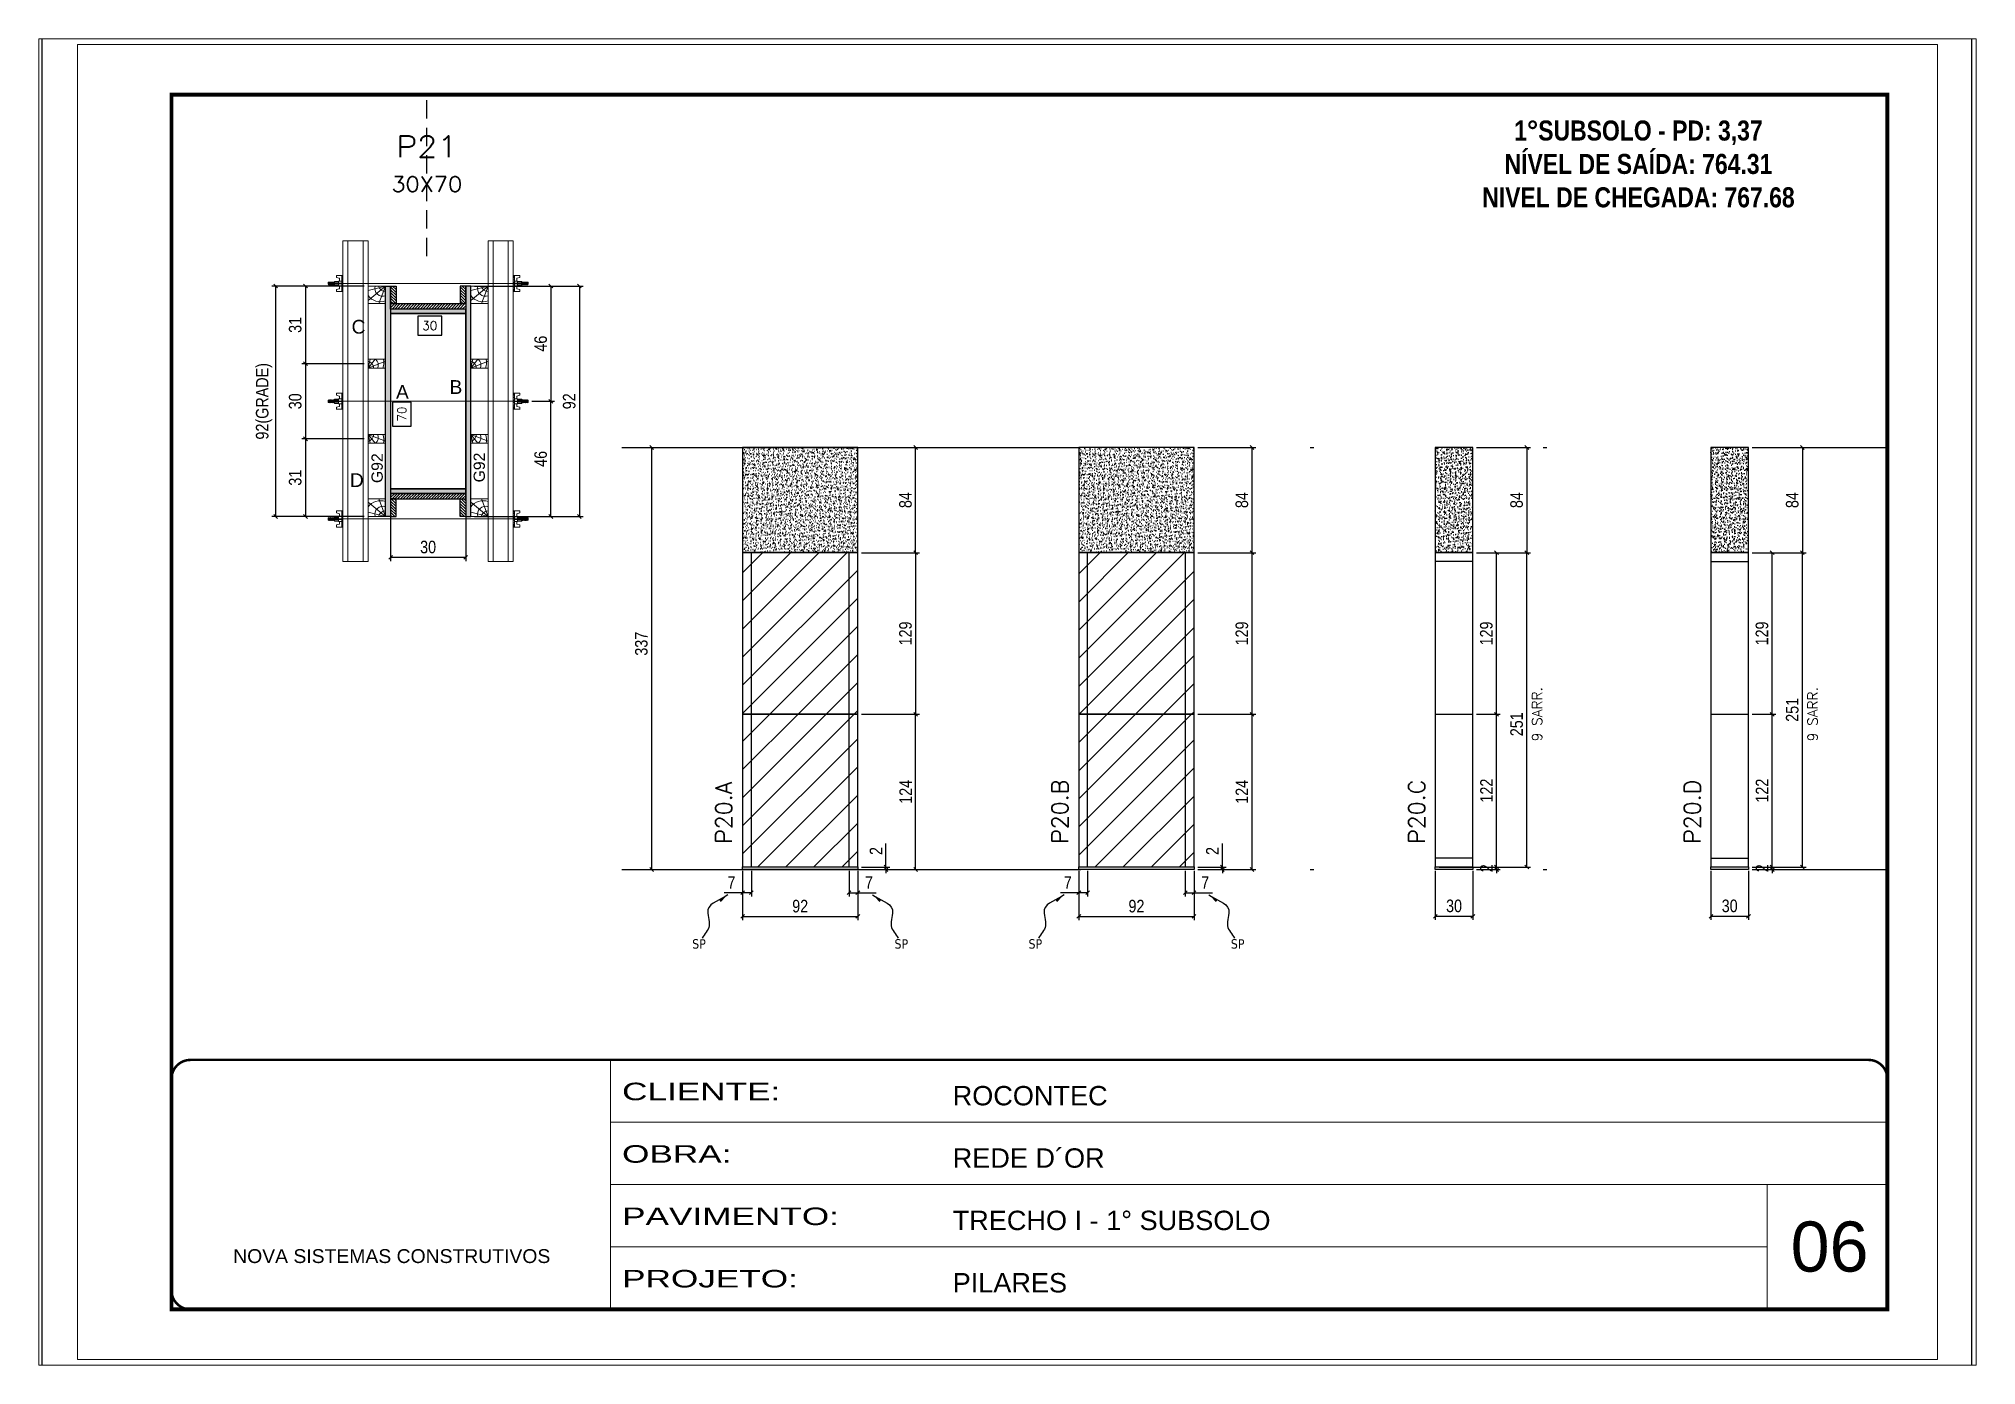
# Paper-space layout '01 (6)' of a CAD drawing. Extents: x -15 to 271, y 0 to 195.
# The model-space entities are those that its viewports show. They can reach past a viewport. Long polylines and large blocks are cut down to what shows.
import ezdxf
from ezdxf.enums import TextEntityAlignment as Align

# ---------------------------------------------------------------- set-up
doc = ezdxf.new("R2010")
doc.units = 0
for name, pattern in [('CONTINUO', [0]), ('DASHED', [0.75, 0.5, -0.25]), ('DIVIDE2', [0.625, 0.25, -0.125, 0, -0.125, 0, -0.125]), ('HIDDEN', [0.375, 0.25, -0.125])]:
    doc.linetypes.add(name, pattern=pattern)
for name, color, linetype, lineweight in [('CARIMBO', 255, 'Continuous', 9), ('Folhas', 255, 'Continuous', 9), ('Hachura', 251, 'Continuous', 9), ('Madeira', 126, 'Continuous', 18), ('Perfil Metálico', 224, 'Continuous', 18), ('SARRAFO DE PRESSAO', 251, 'DASHED', 9), ('Texto Seção', 7, 'Continuous', 15)]:
    doc.layers.add(name, color=color, linetype=linetype, lineweight=lineweight)
for name, color, linetype in [('CHAPA', 1, 'Continuous'), ('COTA', 241, 'Continuous'), ('cotas', 4, 'Continuous'), ('MEIO_PONT', 93, 'Continuous'), ('NOMENCLATURA', 7, 'Continuous'), ('Nível', 160, 'Continuous'), ('Painéis', 200, 'Continuous'), ('SARR_2.2x7', 40, 'Continuous'), ('SARRAFO', 251, 'Continuous'), ('Sarrafo de Pressão', 42, 'HIDDEN'), ('texto', 7, 'Continuous'), ('Texto de Titulo', 7, 'Continuous'), ('Texto Qtd Sarr', 242, 'Continuous'), ('TEXTO_GERAL', 7, 'Continuous')]:
    doc.layers.add(name, color=color, linetype=linetype)
doc.styles.add('ARIAL', font='arial.ttf')
doc.styles.add('COTA TECNICA', font='techl___.ttf', dxfattribs={"height": 10})
doc.styles.add('COTA TECNICA 2X', font='techl___.ttf', dxfattribs={"height": 10})
doc.styles.add('COTA TECNICA-50', font='techl___.ttf', dxfattribs={"height": 10})
doc.styles.add('REGUA-120', font='ROMANS.shx', dxfattribs={"height": 15})
doc.styles.add('ROMANC', font='techb___.ttf', dxfattribs={"height": 2.5})
doc.styles.add('ROMANS', font='romans.shx')
doc.styles.add('SANSSERIF', font='sas_____.pfb')
doc.styles.get("Standard").update_dxf_attribs({"font": 'arial.ttf'})
doc.styles.add('Tecnologia', font='')
doc.styles.get('Tecnologia').set_extended_font_data('Forgotten Futurist')
doc.dimstyles.new('COTA PAINEL-50', dxfattribs={"dimtxt": 10, "dimasz": 3, "dimexe": 3, "dimexo": 3, "dimgap": 3, "dimtad": 1, "dimdec": 1, "dimzin": 12, "dimdsep": 46, "dimtxsty": 'COTA TECNICA-50', "dimblk1": 'OBLIQUE', "dimblk2": 'OBLIQUE', "dimsah": 1, "dimcen": 0.9, "dimclrd": 4, "dimclre": 4, "dimclrt": 240, "dimadec": 1, "dimazin": 3, "dimtfac": 1, "dimtdec": 1, "dimtmove": 0, "dimatfit": 3, "dimfxl": 1, "dimtolj": 1, "dimtzin": 12, "dimarcsym": 0})
doc.dimstyles.new('PAINEL', dxfattribs={"dimtxt": 10, "dimasz": 3, "dimexe": 3, "dimexo": 3, "dimgap": 3, "dimtad": 1, "dimdec": 1, "dimzin": 12, "dimdsep": 46, "dimtxsty": 'COTA TECNICA', "dimblk1": 'OBLIQUE', "dimblk2": 'OBLIQUE', "dimsah": 1, "dimcen": 0.9, "dimclrd": 4, "dimclre": 4, "dimclrt": 240, "dimadec": 1, "dimazin": 3, "dimtfac": 1, "dimtdec": 1, "dimtmove": 0, "dimatfit": 3, "dimfxl": 1, "dimtolj": 1, "dimtzin": 12, "dimarcsym": 0})
doc.dimstyles.new('SECAO PILAR', dxfattribs={"dimtxt": 10, "dimasz": 3, "dimexe": 3, "dimexo": 3, "dimgap": 3, "dimtad": 1, "dimdec": 1, "dimlfac": 0.5, "dimzin": 12, "dimdsep": 46, "dimtxsty": 'COTA TECNICA 2X', "dimblk1": 'OBLIQUE', "dimblk2": 'OBLIQUE', "dimsah": 1, "dimcen": 0.9, "dimclrd": 256, "dimclre": 256, "dimclrt": 256, "dimadec": 1, "dimazin": 3, "dimtfac": 1, "dimtdec": 1, "dimtmove": 0, "dimatfit": 3, "dimfxl": 1, "dimtolj": 1, "dimtzin": 12, "dimarcsym": 0})
doc.dimstyles.new('SECÇÃO 2', dxfattribs={"dimtxt": 7, "dimasz": 6, "dimexe": 0.18, "dimexo": 2, "dimgap": -4, "dimtad": 3, "dimdec": 1, "dimlfac": 0.5, "dimzin": 12, "dimdsep": 46, "dimtxsty": 'ROMANS', "dimblk": 'ARCHTICK', "dimcen": 0.09, "dimse1": 1, "dimse2": 1, "dimsd1": 1, "dimsd2": 1, "dimclrd": 180, "dimclre": 5, "dimclrt": 1, "dimadec": 0, "dimazin": 3, "dimtfac": 1, "dimtdec": 1, "dimtofl": 0, "dimtmove": 0, "dimatfit": 3, "dimldrblk": 'ARCHTICK', "dimfxl": 1, "dimtolj": 1, "dimtzin": 0, "dimarcsym": 0})
doc.dimstyles.get("Standard").update_dxf_attribs({"dimtxt": 0.18, "dimasz": 0.18, "dimexe": 0.18, "dimexo": 0.0625, "dimgap": 0.09, "dimtad": 0, "dimtih": 1, "dimtoh": 1, "dimdec": 4, "dimzin": 0, "dimdsep": 46, "dimtxsty": 'Standard', "dimcen": 0.09, "dimadec": 0, "dimazin": 0, "dimtfac": 1, "dimtdec": 4, "dimtofl": 0, "dimtmove": 0, "dimatfit": 3, "dimfxl": 1, "dimtolj": 1, "dimtzin": 0, "dimarcsym": 0})
pattern_1 = [(45, (-126071.967, -22713.47), (-11.2253202, 11.2253202), [])]

psp = doc.layouts.new('01 (6)')

msp = doc.modelspace()

# ---------------------------------------------------------------- texts
at = {"layer": 'CARIMBO', "style": 'ARIAL'}
msp.add_text('06', height=40, dxfattribs=at).set_placement((5915.39, 10398.3))
at = {"layer": 'NOMENCLATURA', "color": 2, "insert": (5793.86, 11344.22), "char_height": 16, "attachment_point": 2, "style": 'ROMANC'}
msp.add_mtext_dynamic_manual_height_columns('\\P1°SUBSOLO - PD: 3,37\\PNÍVEL DE SAÍDA: 764.31\\PNIVEL DE CHEGADA: 767.68', width=300.2766, gutter_width=1, heights=[0], dxfattribs=at)
at = {"layer": 'texto', "color": 0, "char_height": 7.5, "attachment_point": 5}
for insert in [(5043.71, 10659.95), (5205.26, 10659.95), (5312.27, 10659.95), (5473.82, 10659.95)]:
    msp.add_mtext('{\\fTahoma|b0|i0|c0|p34;\\C4;SP}', dxfattribs=dict(at, insert=insert))
at = {"layer": 'Texto Seção', "linetype": 'Continuous', "style": 'ROMANS'}
for p in [(5716.88, 10821.81), (5936.95, 10821.81)]:
    msp.add_text('9 SARR.', height=8, rotation=90, dxfattribs=at).set_placement(p)
at = {"layer": 'Texto Seção', "char_height": 13, "width": 285.3299, "attachment_point": 7, "rotation": 90, "style": 'REGUA-120'}
for s, insert in [('P20.A', (5069.94, 10739.91)), ('P20.B', (5338.38, 10739.91)), ('P20.C', (5623.28, 10739.91)), ('P20.D', (5843.36, 10739.91))]:
    msp.add_mtext(s, dxfattribs=dict(at, insert=insert))
at = {"layer": 'TEXTO_GERAL', "style": 'ARIAL'}
for s, p in [('C', (4771.81, 11152.84)), ('B', (4849.58, 11104.7)), ('A', (4806.86, 11100.78)), ('D', (4770.41, 11030.34))]:
    msp.add_text(s, height=11, dxfattribs=at).set_placement(p, align=Align.MIDDLE_CENTER)
at = {"layer": 'TEXTO_GERAL', "color": 0, "linetype": 'Continuous', "style": 'SANSSERIF'}
for p in [(4786.68, 11028), (4868.24, 11028.55)]:
    msp.add_text('G92', height=9, rotation=90, dxfattribs=at).set_placement(p, align=Align.MIDDLE_LEFT)

# ---------------------------------------------------------------- blocks, each defined once
blk = doc.blocks.new('9999999999')
at = {"color": 30, "linetype": 'CONTINUO'}
for p, q in [((98564.6, 34230.2), (98564.6, 34429.4)), ((98564.6, 34379.6), (99584, 34379.6)), ((98564.6, 34329.8), (99488, 34329.8)), ((99584, 34329.8), (99488, 34329.8)), ((99488, 34329.8), (99488, 34230.2)), ((98564.6, 34280), (99488, 34280))]:
    blk.add_line(p, q, dxfattribs=at)
at = {"color": 30, "linetype": 'CONTINUO', "const_width": 2}
blk.add_lwpolyline([(99584, 34230.2), (99584, 34414.4, 0.414214), (99569, 34429.4), (98229, 34429.4, 0.414214), (98214, 34414.4), (98214, 34245.2, 0.414214), (98229, 34230.2), (99584, 34230.2)], format="xyb", dxfattribs=at)
at = {"layer": 'Folhas'}
blk.add_lwpolyline([(98139, 34190.2), (99624, 34190.2), (99624, 35240.2), (98139, 35240.2)], close=True, dxfattribs=at)
at = {"layer": 'Folhas', "color": 30, "const_width": 3}
blk.add_lwpolyline([(98214, 34230.2), (99584, 34230.2), (99584, 35200.2), (98214, 35200.2)], close=True, dxfattribs=at)
at = {"color": 7, "linetype": 'Continuous', "ltscale": 5, "style": 'ARIAL'}
for s, height, p in [('ROCONTEC', 15.48, (98837.7, 34393.1)), ('REDE D´OR', 15.48, (98837.7, 34343.3)), ('TRECHO I - 1° SUBSOLO', 15.483, (98837.7, 34293.5)), ('NOVA SISTEMAS CONSTRUTIVOS', 11.059, (98263.2, 34267.2)), ('PILARES', 15.48, (98837.7, 34243.7))]:
    blk.add_text(s, height=height, dxfattribs=at).set_placement(p)
at = {"layer": 'Folhas', "color": 7, "style": 'Tecnologia', "width": 1.5}
for s, p in [('CLIENTE:', (98573.7, 34397.2)), ('OBRA:', (98573.7, 34347.3)), ('PAVIMENTO:', (98573.7, 34297.5)), ('PROJETO:', (98573.7, 34247.7))]:
    blk.add_text(s, height=14, dxfattribs=at).set_placement(p)
blk = doc.blocks.new('*D1653')
at = {"layer": 'COTA', "color": 180, "lineweight": -2, "transparency": 16777216}
for p, q in [((4813.9, 11092.7), (4798.9, 11092.7)), ((4798.9, 11092.7), (4798.9, 11073.4)), ((4813.9, 11073.4), (4813.9, 11092.7)), ((4798.9, 11073.4), (4813.9, 11073.4))]:
    blk.add_line(p, q, dxfattribs=at)
at = {"layer": 'Defpoints', "color": 0, "transparency": 16777216}
for p in [(4846.4, 11135.7), (4817.9, 10995.7), (4846.4, 10995.7)]:
    blk.add_point(p, dxfattribs=at)
at = {"layer": 'COTA', "color": 1, "transparency": 16777216, "insert": (4806.4, 11083.1), "char_height": 7, "attachment_point": 5, "rotation": 90, "style": 'ROMANS'}
blk.add_mtext('\\A1;70', dxfattribs=at)
blk = doc.blocks.new('_ArchTick')
at = {"color": 0, "linetype": 'ByBlock', "const_width": 0.15}
blk.add_lwpolyline([(-0.5, -0.5), (0.5, 0.5)], dxfattribs=at)
blk = doc.blocks.new('_Oblique')
at = {"color": 0, "linetype": 'ByBlock', "lineweight": -2}
blk.add_line((-0.5, -0.5), (0.5, 0.5), dxfattribs=at)
blk = doc.blocks.new('*D1654')
at = {"layer": 'COTA', "lineweight": -2, "transparency": 16777216}
for p, q in [((4864.4, 11185.3), (4951.2, 11185.3)), ((4948.2, 11185.3), (4948.2, 11001.3)), ((4864.4, 11001.3), (4951.2, 11001.3))]:
    blk.add_line(p, q, dxfattribs=at)
at = {"layer": 'Defpoints', "color": 0, "transparency": 16777216}
for p in [(4861.4, 11185.3), (4861.4, 11001.3), (4948.2, 11001.3)]:
    blk.add_point(p, dxfattribs=at)
at = {"layer": 'COTA', "lineweight": -2, "transparency": 16777216, "xscale": 3, "yscale": 3, "zscale": 3}
for p, rotation in [((4948.2, 11185.3), 90), ((4948.2, 11001.3), 270)]:
    blk.add_blockref('_Oblique', p, dxfattribs=dict(at, rotation=rotation))
at = {"layer": 'COTA', "transparency": 16777216, "insert": (4940.1, 11093.3), "char_height": 10, "attachment_point": 5, "rotation": 90, "style": 'COTA TECNICA 2X'}
blk.add_mtext('\\A1;92', dxfattribs=at)
blk = doc.blocks.new('*D1655')
at = {"layer": 'COTA', "lineweight": -2, "transparency": 16777216}
for p, q in [((4898.4, 11185.3), (4928.4, 11185.3)), ((4925.4, 11185.3), (4925.4, 11093.3)), ((4910.2, 11093.3), (4928.4, 11093.3))]:
    blk.add_line(p, q, dxfattribs=at)
at = {"layer": 'Defpoints', "color": 0, "transparency": 16777216}
for p in [(4895.4, 11185.3), (4907.2, 11093.3), (4925.4, 11093.3)]:
    blk.add_point(p, dxfattribs=at)
at = {"layer": 'COTA', "lineweight": -2, "transparency": 16777216, "xscale": 3, "yscale": 3, "zscale": 3}
for p, rotation in [((4925.4, 11185.3), 90), ((4925.4, 11093.3), 270)]:
    blk.add_blockref('_Oblique', p, dxfattribs=dict(at, rotation=rotation))
at = {"layer": 'COTA', "transparency": 16777216, "insert": (4917.3, 11139.3), "char_height": 10, "attachment_point": 5, "rotation": 90, "style": 'COTA TECNICA 2X'}
blk.add_mtext('\\A1;46', dxfattribs=at)
blk = doc.blocks.new('*D1656')
at = {"layer": 'COTA', "lineweight": -2, "transparency": 16777216}
for p, q in [((4910.2, 11093.3), (4928.4, 11093.3)), ((4925.4, 11001.3), (4925.4, 11093.3)), ((4898.4, 11001.3), (4928.4, 11001.3))]:
    blk.add_line(p, q, dxfattribs=at)
at = {"layer": 'Defpoints', "color": 0, "transparency": 16777216}
for p in [(4907.2, 11093.3), (4925.4, 11093.3), (4895.4, 11001.3)]:
    blk.add_point(p, dxfattribs=at)
at = {"layer": 'COTA', "lineweight": -2, "transparency": 16777216, "xscale": 3, "yscale": 3, "zscale": 3}
for p, rotation in [((4925.4, 11093.3), 90), ((4925.4, 11001.3), 270)]:
    blk.add_blockref('_Oblique', p, dxfattribs=dict(at, rotation=rotation))
at = {"layer": 'COTA', "transparency": 16777216, "insert": (4917.3, 11047.3), "char_height": 10, "attachment_point": 5, "rotation": 90, "style": 'COTA TECNICA 2X'}
blk.add_mtext('\\A1;46', dxfattribs=at)
blk = doc.blocks.new('*D1657')
at = {"layer": 'COTA', "color": 180, "lineweight": -2, "transparency": 16777216}
for p, q in [((4838.4, 11161.2), (4819.1, 11161.2)), ((4819.1, 11161.2), (4819.1, 11146.2)), ((4838.4, 11146.2), (4838.4, 11161.2)), ((4819.1, 11146.2), (4838.4, 11146.2))]:
    blk.add_line(p, q, dxfattribs=at)
at = {"layer": 'Defpoints', "color": 0, "transparency": 16777216}
for p in [(4746.5, 11165), (4806.5, 11165), (4806.5, 11142.2)]:
    blk.add_point(p, dxfattribs=at)
at = {"layer": 'COTA', "color": 1, "transparency": 16777216, "insert": (4828.7, 11153.7), "char_height": 7, "attachment_point": 5, "style": 'ROMANS'}
blk.add_mtext('\\A1;30', dxfattribs=at)
blk = doc.blocks.new('titulo1')
at = {"layer": 'Defpoints', "color": 252, "linetype": 'HIDDEN', "ltscale": 2}
blk.add_line((0, 0), (0, 125), dxfattribs=at)
at = {"layer": 'Defpoints', "style": 'ROMANS', "oblique": 15}
blk.add_attdef('FOLHA', text='', height=10, dxfattribs=at).set_placement((0, 15.6), align=Align.MIDDLE_CENTER)
at = {"layer": 'Texto Qtd Sarr', "color": 3, "style": 'ROMANS', "oblique": 15}
for tag, height, p in [('TITULO', 17, (0, 71.4)), ('SEÇÃO', 12, (0, 41.5))]:
    blk.add_attdef(tag, text='', height=height, dxfattribs=at).set_placement(p, align=Align.MIDDLE_CENTER)
blk = doc.blocks.new('PONTALETE')
at = {"layer": 'Madeira'}
for q in [(2.71, 7), (7, 5.76), (7, 1.74)]:
    blk.add_line((0, 0), q, dxfattribs=at)
blk.add_lwpolyline([(0, 0), (7, 0), (7, 7), (0, 7)], close=True, dxfattribs=at)
for centre, radius, start, end in [((2.04, 0.06), 6.23, 37.28179, 109.09128), ((1.09, 0.9), 3.19, 343.60304, 109.98471), ((-0.21, -0.78), 3.09, 14.63219, 86.0383)]:
    blk.add_arc(centre, radius, start, end, dxfattribs=at)
blk = doc.blocks.new('*D1658')
at = {"layer": 'COTA', "lineweight": -2, "transparency": 16777216}
for p, q in [((4776.4, 11185.3), (4702.6, 11185.3)), ((4705.6, 11185.3), (4705.6, 11001.3)), ((4776.4, 11001.3), (4702.6, 11001.3))]:
    blk.add_line(p, q, dxfattribs=at)
at = {"layer": 'Defpoints', "color": 0, "transparency": 16777216}
for p in [(4779.4, 11185.3), (4705.6, 11001.3), (4779.4, 11001.3)]:
    blk.add_point(p, dxfattribs=at)
at = {"layer": 'COTA', "lineweight": -2, "transparency": 16777216, "xscale": 3, "yscale": 3, "zscale": 3}
for p, rotation in [((4705.6, 11185.3), 90), ((4705.6, 11001.3), 270)]:
    blk.add_blockref('_Oblique', p, dxfattribs=dict(at, rotation=rotation))
at = {"layer": 'COTA', "transparency": 16777216, "insert": (4696.4, 11093.3), "char_height": 10, "attachment_point": 5, "rotation": 90, "style": 'COTA TECNICA 2X'}
blk.add_mtext('\\A1;92(GRADE)', dxfattribs=at)
blk = doc.blocks.new('MEIO PONTALETE')
at = {"layer": 'Madeira'}
for q in [(2.71, 7), (3.5, 2.88), (3.5, 0.87)]:
    blk.add_line((0, 0), q, dxfattribs=at)
blk.add_lwpolyline([(0, 0), (3.5, 0), (3.5, 7), (0, 7)], close=True, dxfattribs=at)
for centre, radius, start, end in [((2.04, 0.06), 6.23, 76.44987, 109.09128), ((1.09, 0.9), 3.19, 40.90626, 109.98471), ((-0.21, -0.78), 3.09, 14.63219, 86.0383)]:
    blk.add_arc(centre, radius, start, end, dxfattribs=at)
blk = doc.blocks.new('*D1659')
at = {"layer": 'COTA', "lineweight": -2, "transparency": 16777216}
for p, q in [((4776.4, 11063.3), (4726.5, 11063.3)), ((4729.5, 11063.3), (4729.5, 11001.3)), ((4776.4, 11001.3), (4726.5, 11001.3))]:
    blk.add_line(p, q, dxfattribs=at)
at = {"layer": 'Defpoints', "color": 0, "transparency": 16777216}
for p in [(4779.4, 11063.3), (4729.5, 11001.3), (4779.4, 11001.3)]:
    blk.add_point(p, dxfattribs=at)
at = {"layer": 'COTA', "lineweight": -2, "transparency": 16777216, "xscale": 3, "yscale": 3, "zscale": 3}
for p, rotation in [((4729.5, 11063.3), 90), ((4729.5, 11001.3), 270)]:
    blk.add_blockref('_Oblique', p, dxfattribs=dict(at, rotation=rotation))
at = {"layer": 'COTA', "transparency": 16777216, "insert": (4721.3, 11032.3), "char_height": 10, "attachment_point": 5, "rotation": 90, "style": 'COTA TECNICA 2X'}
blk.add_mtext('\\A1;31', dxfattribs=at)
blk = doc.blocks.new('C')
at = {"layer": 'Hachura', "color": 0}
for p, q in [((0, 3.22), (0, -3.22)), ((0.45, 3.22), (0, 3.22)), ((0.46, 3.16), (0, 3.16)), ((0.46, 3.05), (0, 3.05)), ((0.46, 2.88), (0, 2.88)), ((0, 2.75), (0, -1.16)), ((0.46, 2.65), (0, 2.65)), ((0.46, 2.23), (0, 2.23)), ((0.46, 1.51), (0, 1.51)), ((0.39, 0.49), (0.17, 0.49)), ((0.45, -3.23), (0.45, 3.22)), ((0.45, 3.22), (2.58, 3.22)), ((1.74, 0.97), (0.45, 0.97)), ((1.45, 0.1), (0.45, 0.1)), ((1.35, 1.94), (1.35, 0.96)), ((2.58, 2.39), (1.47, 2.09)), ((1.74, -0.97), (1.74, 0.97)), ((1.74, 0.97), (1.74, 0.84)), ((1.74, 0.97), (1.74, 0.84)), ((1.74, 0.84), (3.35, 0.84)), ((3.35, 0.45), (1.74, 0.45)), ((2.58, 3.22), (2.58, 2.39)), ((3.32, 0.84), (3.32, -0.84)), ((3.35, 0.84), (3.35, -0.84)), ((3.68, 0.45), (3.35, 0.45)), ((3.84, -0.52), (3.35, 0.45)), ((3.35, 0.06), (3.67, -0.57)), ((3.68, 0.45), (4.16, -0.52)), ((3.72, 0.5), (4.25, -0.57)), ((4.37, -0.55), (3.83, 0.53)), ((4.15, 0.45), (3.93, 0.45)), ((4.42, -0.52), (3.93, 0.45)), ((4.15, 0.45), (4.26, 0.45)), ((4.26, 0.45), (4.74, -0.52)), ((4.3, 0.5), (4.83, -0.57)), ((4.95, -0.55), (4.41, 0.53)), ((4.51, 0.45), (4.84, 0.45)), ((5, -0.52), (4.51, 0.45)), ((4.84, 0.45), (5.32, -0.52)), ((4.88, 0.5), (5.41, -0.57)), ((5.53, -0.55), (4.99, 0.53)), ((5.58, -0.52), (5.09, 0.45)), ((5.42, 0.45), (5.09, 0.45)), ((5.58, -0.52), (5.09, 0.45)), ((5.42, 0.45), (5.74, -0.19)), ((5.46, 0.5), (5.74, -0.07)), ((5.74, 0.19), (5.57, 0.53)), ((5.74, 0.32), (5.68, 0.45)), ((5.68, 0.45), (5.74, 0.45)), ((5.74, 0.45), (5.9, 0.29)), ((5.74, 0.45), (5.74, -0.52)), ((5.9, -0.36), (5.9, 0.29)), ((0.45, 0), (0, 0)), ((0.46, -1.52), (0, -1.52)), ((0.46, -2.23), (0, -2.23)), ((0.46, -2.65), (0, -2.65)), ((0.46, -2.88), (0, -2.88)), ((0.46, -3.05), (0, -3.05)), ((0.46, -3.16), (0, -3.16)), ((0, -3.22), (2.57, -3.22)), ((0.08, -0.48), (0.29, -0.48)), ((0.29, -0.48), (0.4, -0.48)), ((0.45, 0), (0.45, -0.97)), ((0.45, -0.16), (1.45, -0.16)), ((0.45, -0.65), (0.45, -0.32)), ((0.45, -3.23), (0.45, -0.65)), ((0.45, -0.97), (1.74, -0.97)), ((1.35, -1.94), (1.35, -0.97)), ((2.58, -2.39), (1.47, -2.1)), ((3.35, -0.32), (1.74, -0.32)), ((3.35, -0.84), (1.74, -0.84)), ((2.58, -3.23), (2.58, -2.39)), ((3.35, -0.07), (3.58, -0.52)), ((3.35, -0.52), (3.58, -0.52)), ((3.84, -0.52), (4.16, -0.52)), ((4.42, -0.52), (4.74, -0.52)), ((4.63, -0.52), (4.74, -0.52)), ((5, -0.52), (5.32, -0.52)), ((5.58, -0.52), (5.74, -0.52)), ((5.74, -0.52), (5.9, -0.36)), ((5.74, -0.52), (5.74, -0.52))]:
    blk.add_line(p, q, dxfattribs=at)
for centre, radius, start, end in [((1.52, 1.94), 0.161, 104.74356, 180), ((1.44, -0.03), 0.129, 272.69497, 87.30503), ((3.81, 0.39), 0.143, 25.56881, 154.43119), ((4.39, 0.39), 0.143, 25.56881, 154.43119), ((4.97, 0.39), 0.143, 25.56881, 154.43119), ((5.55, 0.39), 0.143, 25.56881, 154.43119), ((0.17, -0.37), 0.174, 221.74404, 317.85924), ((1.52, -1.94), 0.161, 180, 255.25644), ((3.71, -0.4), 0.174, 222.14076, 318.25596), ((4.29, -0.4), 0.174, 222.14076, 318.25596), ((4.87, -0.4), 0.174, 222.14076, 318.25596), ((5.45, -0.4), 0.174, 222.14076, 318.25596), ((5.61, -0.4), 0.174, 317.85924, 318.25596)]:
    blk.add_arc(centre, radius, start, end, dxfattribs=at)
blk = doc.blocks.new('*D1693')
at = {"layer": 'COTA', "lineweight": -2, "transparency": 16777216}
for p, q in [((4776.4, 11185.3), (4726.5, 11185.3)), ((4729.5, 11185.3), (4729.5, 11123.3)), ((4776.4, 11123.3), (4726.5, 11123.3))]:
    blk.add_line(p, q, dxfattribs=at)
at = {"layer": 'Defpoints', "color": 0, "transparency": 16777216}
for p in [(4779.4, 11185.3), (4729.5, 11123.3), (4779.4, 11123.3)]:
    blk.add_point(p, dxfattribs=at)
at = {"layer": 'COTA', "lineweight": -2, "transparency": 16777216, "xscale": 3, "yscale": 3, "zscale": 3}
for p, rotation in [((4729.5, 11185.3), 90), ((4729.5, 11123.3), 270)]:
    blk.add_blockref('_Oblique', p, dxfattribs=dict(at, rotation=rotation))
at = {"layer": 'COTA', "transparency": 16777216, "insert": (4721.3, 11154.3), "char_height": 10, "attachment_point": 5, "rotation": 90, "style": 'COTA TECNICA 2X'}
blk.add_mtext('\\A1;31', dxfattribs=at)
blk = doc.blocks.new('*D1694')
at = {"layer": 'COTA', "lineweight": -2, "transparency": 16777216}
for p, q in [((4776.4, 11123.3), (4726.5, 11123.3)), ((4729.5, 11123.3), (4729.5, 11063.3)), ((4776.4, 11063.3), (4726.5, 11063.3))]:
    blk.add_line(p, q, dxfattribs=at)
at = {"layer": 'Defpoints', "color": 0, "transparency": 16777216}
for p in [(4779.4, 11123.3), (4729.5, 11063.3), (4779.4, 11063.3)]:
    blk.add_point(p, dxfattribs=at)
at = {"layer": 'COTA', "lineweight": -2, "transparency": 16777216, "xscale": 3, "yscale": 3, "zscale": 3}
for p, rotation in [((4729.5, 11123.3), 90), ((4729.5, 11063.3), 270)]:
    blk.add_blockref('_Oblique', p, dxfattribs=dict(at, rotation=rotation))
at = {"layer": 'COTA', "transparency": 16777216, "insert": (4721.3, 11093.3), "char_height": 10, "attachment_point": 5, "rotation": 90, "style": 'COTA TECNICA 2X'}
blk.add_mtext('\\A1;30', dxfattribs=at)
blk = doc.blocks.new('*D2194')
at = {"layer": 'COTA', "lineweight": -2, "transparency": 16777216}
for p, q in [((4797.4, 11016.7), (4797.4, 10965.7)), ((4857.4, 11016.7), (4857.4, 10965.7)), ((4797.4, 10968.7), (4857.4, 10968.7))]:
    blk.add_line(p, q, dxfattribs=at)
at = {"layer": 'Defpoints', "color": 0, "transparency": 16777216}
for p in [(4797.4, 11019.7), (4857.4, 11019.7), (4857.4, 10968.7)]:
    blk.add_point(p, dxfattribs=at)
at = {"layer": 'COTA', "lineweight": -2, "transparency": 16777216, "xscale": 3, "yscale": 3, "zscale": 3, "rotation": 180}
blk.add_blockref('_Oblique', (4797.4, 10968.7), dxfattribs=at)
at = {"layer": 'COTA', "lineweight": -2, "transparency": 16777216, "xscale": 3, "yscale": 3, "zscale": 3}
blk.add_blockref('_Oblique', (4857.4, 10968.7), dxfattribs=at)
at = {"layer": 'COTA', "transparency": 16777216, "insert": (4827.4, 10976.9), "char_height": 10, "attachment_point": 5, "style": 'COTA TECNICA 2X'}
blk.add_mtext('\\A1;30', dxfattribs=at)
blk = doc.blocks.new('*D1695')
at = {"layer": 'COTA', "color": 4, "lineweight": -2, "transparency": 16777216}
for p, q in [((5631.6, 10718.4), (5631.6, 10679.1)), ((5661.6, 10718.4), (5661.6, 10679.1)), ((5631.6, 10682.1), (5661.6, 10682.1))]:
    blk.add_line(p, q, dxfattribs=at)
at = {"layer": 'Defpoints', "color": 0, "transparency": 16777216}
for p in [(5631.6, 10721.4), (5661.6, 10721.4), (5661.6, 10682.1)]:
    blk.add_point(p, dxfattribs=at)
at = {"layer": 'COTA', "color": 4, "lineweight": -2, "transparency": 16777216, "xscale": 3, "yscale": 3, "zscale": 3, "rotation": 180}
blk.add_blockref('_Oblique', (5631.6, 10682.1), dxfattribs=at)
at = {"layer": 'COTA', "color": 4, "lineweight": -2, "transparency": 16777216, "xscale": 3, "yscale": 3, "zscale": 3}
blk.add_blockref('_Oblique', (5661.6, 10682.1), dxfattribs=at)
at = {"layer": 'COTA', "color": 240, "transparency": 16777216, "insert": (5646.6, 10690.3), "char_height": 10, "attachment_point": 5, "style": 'COTA TECNICA'}
blk.add_mtext('\\A1;30', dxfattribs=at)
blk = doc.blocks.new('*D1696')
at = {"layer": 'COTA', "color": 4, "lineweight": -2, "transparency": 16777216}
for p, q in [((5664.6, 10721.4), (5683.5, 10721.4)), ((5680.5, 10721.4), (5680.5, 10724.4)), ((5680.5, 10719.4), (5680.5, 10721.4)), ((5664.6, 10719.4), (5683.5, 10719.4)), ((5680.5, 10719.4), (5680.5, 10716.4))]:
    blk.add_line(p, q, dxfattribs=at)
at = {"layer": 'Defpoints', "color": 0, "transparency": 16777216}
for p in [(5661.6, 10721.4), (5680.5, 10721.4), (5661.6, 10719.4)]:
    blk.add_point(p, dxfattribs=at)
at = {"layer": 'COTA', "color": 4, "lineweight": -2, "transparency": 16777216, "xscale": 3, "yscale": 3, "zscale": 3}
for p, rotation in [((5680.5, 10721.4), 270), ((5680.5, 10719.4), 90)]:
    blk.add_blockref('_Oblique', p, dxfattribs=dict(at, rotation=rotation))
at = {"layer": 'COTA', "color": 240, "transparency": 16777216, "insert": (5672.5, 10720.4), "char_height": 10, "attachment_point": 5, "rotation": 90, "style": 'COTA TECNICA-50'}
blk.add_mtext('\\A1;2', dxfattribs=at)
blk = doc.blocks.new('*D2195')
at = {"layer": 'COTA', "color": 4, "linetype": 'ByBlock', "lineweight": -2, "transparency": 16777216}
for p, q in [((5664.6, 11056.4), (5707.7, 11056.4)), ((5704.7, 11056.4), (5704.7, 10972.4)), ((5664.6, 10972.4), (5707.7, 10972.4))]:
    blk.add_line(p, q, dxfattribs=at)
at = {"layer": 'Defpoints', "color": 0, "linetype": 'ByBlock', "transparency": 16777216}
for p in [(5661.6, 11056.4), (5661.6, 10972.4), (5704.7, 10972.4)]:
    blk.add_point(p, dxfattribs=at)
at = {"layer": 'COTA', "color": 4, "linetype": 'ByBlock', "lineweight": -2, "transparency": 16777216, "xscale": 3, "yscale": 3, "zscale": 3}
for p, rotation in [((5704.7, 11056.4), 90), ((5704.7, 10972.4), 270)]:
    blk.add_blockref('_Oblique', p, dxfattribs=dict(at, rotation=rotation))
at = {"layer": 'COTA', "color": 240, "linetype": 'ByBlock', "transparency": 16777216, "insert": (5696.6, 11014.4), "char_height": 10, "attachment_point": 5, "rotation": 90, "style": 'COTA TECNICA'}
blk.add_mtext('\\A1;84', dxfattribs=at)
blk = doc.blocks.new('*D2196')
at = {"layer": 'COTA', "color": 4, "linetype": 'ByBlock', "lineweight": -2, "transparency": 16777216}
for p, q in [((5664.6, 10972.4), (5707.7, 10972.4)), ((5704.7, 10721.4), (5704.7, 10972.4)), ((5664.6, 10721.4), (5707.7, 10721.4))]:
    blk.add_line(p, q, dxfattribs=at)
at = {"layer": 'Defpoints', "color": 0, "linetype": 'ByBlock', "transparency": 16777216}
for p in [(5661.6, 10972.4), (5704.7, 10972.4), (5661.6, 10721.4)]:
    blk.add_point(p, dxfattribs=at)
at = {"layer": 'COTA', "color": 4, "linetype": 'ByBlock', "lineweight": -2, "transparency": 16777216, "xscale": 3, "yscale": 3, "zscale": 3}
for p, rotation in [((5704.7, 10972.4), 90), ((5704.7, 10721.4), 270)]:
    blk.add_blockref('_Oblique', p, dxfattribs=dict(at, rotation=rotation))
at = {"layer": 'COTA', "color": 240, "linetype": 'ByBlock', "transparency": 16777216, "insert": (5696.6, 10835.4), "char_height": 10, "attachment_point": 5, "rotation": 90, "style": 'COTA TECNICA'}
blk.add_mtext('\\A1;251', dxfattribs=at)
blk = doc.blocks.new('*D2197')
at = {"layer": 'cotas', "color": 4, "linetype": 'ByBlock', "lineweight": -2, "transparency": 16777216}
for p, q in [((4985.2, 11056.4), (5008.9, 11056.4)), ((5005.9, 11056.4), (5005.9, 10719.4)), ((4985.2, 10719.4), (5008.9, 10719.4))]:
    blk.add_line(p, q, dxfattribs=at)
at = {"layer": 'Defpoints', "color": 0, "linetype": 'ByBlock', "transparency": 16777216}
for p in [(4982.2, 11056.4), (4982.2, 10719.4), (5005.9, 10719.4)]:
    blk.add_point(p, dxfattribs=at)
at = {"layer": 'cotas', "color": 4, "linetype": 'ByBlock', "lineweight": -2, "transparency": 16777216, "xscale": 3, "yscale": 3, "zscale": 3}
for p, rotation in [((5005.9, 11056.4), 90), ((5005.9, 10719.4), 270)]:
    blk.add_blockref('_Oblique', p, dxfattribs=dict(at, rotation=rotation))
at = {"layer": 'cotas', "color": 240, "linetype": 'ByBlock', "transparency": 16777216, "insert": (4997.7, 10899.7), "char_height": 10, "attachment_point": 5, "rotation": 90, "style": 'COTA TECNICA'}
blk.add_mtext('\\A1;337', dxfattribs=at)
blk = doc.blocks.new('*D1697')
at = {"layer": 'COTA', "color": 4, "lineweight": -2, "transparency": 16777216}
for p, q in [((5078.5, 10718.4), (5078.5, 10679)), ((5170.5, 10718.4), (5170.5, 10679)), ((5078.5, 10682), (5170.5, 10682))]:
    blk.add_line(p, q, dxfattribs=at)
at = {"layer": 'Defpoints', "color": 0, "transparency": 16777216}
for p in [(5078.5, 10721.4), (5170.5, 10721.4), (5170.5, 10682)]:
    blk.add_point(p, dxfattribs=at)
at = {"layer": 'COTA', "color": 4, "lineweight": -2, "transparency": 16777216, "xscale": 3, "yscale": 3, "zscale": 3, "rotation": 180}
blk.add_blockref('_Oblique', (5078.5, 10682), dxfattribs=at)
at = {"layer": 'COTA', "color": 4, "lineweight": -2, "transparency": 16777216, "xscale": 3, "yscale": 3, "zscale": 3}
blk.add_blockref('_Oblique', (5170.5, 10682), dxfattribs=at)
at = {"layer": 'COTA', "color": 240, "transparency": 16777216, "insert": (5124.5, 10690.1), "char_height": 10, "attachment_point": 5, "style": 'COTA TECNICA'}
blk.add_mtext('\\A1;92', dxfattribs=at)
blk = doc.blocks.new('*D1698')
at = {"layer": 'COTA', "color": 4, "lineweight": -2, "transparency": 16777216}
for p, q in [((5173.5, 11056.4), (5219.7, 11056.4)), ((5216.7, 10972.4), (5216.7, 11056.4)), ((5173.5, 10972.4), (5219.7, 10972.4))]:
    blk.add_line(p, q, dxfattribs=at)
at = {"layer": 'Defpoints', "color": 0, "transparency": 16777216}
for p in [(5170.5, 11056.4), (5216.7, 11056.4), (5170.5, 10972.4)]:
    blk.add_point(p, dxfattribs=at)
at = {"layer": 'COTA', "color": 4, "lineweight": -2, "transparency": 16777216, "xscale": 3, "yscale": 3, "zscale": 3}
for p, rotation in [((5216.7, 11056.4), 90), ((5216.7, 10972.4), 270)]:
    blk.add_blockref('_Oblique', p, dxfattribs=dict(at, rotation=rotation))
at = {"layer": 'COTA', "color": 240, "transparency": 16777216, "insert": (5208.6, 11014.4), "char_height": 10, "attachment_point": 5, "rotation": 90, "style": 'COTA TECNICA'}
blk.add_mtext('\\A1;84', dxfattribs=at)
blk = doc.blocks.new('*D1699')
at = {"layer": 'COTA', "color": 4, "lineweight": -2, "transparency": 16777216}
for p, q in [((5078.5, 10716.4), (5078.5, 10697.9)), ((5085.5, 10718.4), (5085.5, 10697.9)), ((5078.5, 10700.9), (5063.8, 10700.9)), ((5085.5, 10700.9), (5078.5, 10700.9))]:
    blk.add_line(p, q, dxfattribs=at)
at = {"layer": 'Defpoints', "color": 0, "transparency": 16777216}
for p in [(5085.5, 10721.4), (5078.5, 10719.4), (5078.5, 10700.9)]:
    blk.add_point(p, dxfattribs=at)
at = {"layer": 'COTA', "color": 4, "lineweight": -2, "transparency": 16777216, "xscale": 3, "yscale": 3, "zscale": 3, "rotation": 180}
blk.add_blockref('_Oblique', (5078.5, 10700.9), dxfattribs=at)
at = {"layer": 'COTA', "color": 4, "lineweight": -2, "transparency": 16777216, "xscale": 3, "yscale": 3, "zscale": 3}
blk.add_blockref('_Oblique', (5085.5, 10700.9), dxfattribs=at)
at = {"layer": 'COTA', "color": 240, "transparency": 16777216, "insert": (5069.6, 10709), "char_height": 10, "attachment_point": 5, "style": 'COTA TECNICA-50'}
blk.add_mtext('\\A1;7', dxfattribs=at)
blk = doc.blocks.new('*D1700')
at = {"layer": 'COTA', "color": 4, "lineweight": -2, "transparency": 16777216}
for p, q in [((5163.5, 10718.4), (5163.5, 10697.9)), ((5170.5, 10716.4), (5170.5, 10697.9)), ((5163.5, 10700.9), (5170.5, 10700.9)), ((5170.5, 10700.9), (5185.2, 10700.9))]:
    blk.add_line(p, q, dxfattribs=at)
at = {"layer": 'Defpoints', "color": 0, "transparency": 16777216}
for p in [(5163.5, 10721.4), (5170.5, 10719.4), (5170.5, 10700.9)]:
    blk.add_point(p, dxfattribs=at)
at = {"layer": 'COTA', "color": 4, "lineweight": -2, "transparency": 16777216, "xscale": 3, "yscale": 3, "zscale": 3, "rotation": 180}
blk.add_blockref('_Oblique', (5163.5, 10700.9), dxfattribs=at)
at = {"layer": 'COTA', "color": 4, "lineweight": -2, "transparency": 16777216, "xscale": 3, "yscale": 3, "zscale": 3}
blk.add_blockref('_Oblique', (5170.5, 10700.9), dxfattribs=at)
at = {"layer": 'COTA', "color": 240, "transparency": 16777216, "insert": (5179.4, 10709), "char_height": 10, "attachment_point": 5, "style": 'COTA TECNICA-50'}
blk.add_mtext('\\A1;7', dxfattribs=at)
blk = doc.blocks.new('*D1701')
at = {"layer": 'COTA', "color": 4, "lineweight": -2, "transparency": 16777216}
for p, q in [((5173.5, 10843.4), (5219.7, 10843.4)), ((5216.7, 10719.4), (5216.7, 10843.4)), ((5173.5, 10719.4), (5219.7, 10719.4))]:
    blk.add_line(p, q, dxfattribs=at)
at = {"layer": 'Defpoints', "color": 0, "transparency": 16777216}
for p in [(5170.5, 10843.4), (5216.7, 10843.4), (5170.5, 10719.4)]:
    blk.add_point(p, dxfattribs=at)
at = {"layer": 'COTA', "color": 4, "lineweight": -2, "transparency": 16777216, "xscale": 3, "yscale": 3, "zscale": 3}
for p, rotation in [((5216.7, 10843.4), 90), ((5216.7, 10719.4), 270)]:
    blk.add_blockref('_Oblique', p, dxfattribs=dict(at, rotation=rotation))
at = {"layer": 'COTA', "color": 240, "transparency": 16777216, "insert": (5208.7, 10781.4), "char_height": 10, "attachment_point": 5, "rotation": 90, "style": 'COTA TECNICA-50'}
blk.add_mtext('\\A1;124', dxfattribs=at)
blk = doc.blocks.new('*D1702')
at = {"layer": 'COTA', "color": 4, "lineweight": -2, "transparency": 16777216}
for p, q in [((5193, 10721.4), (5193, 10740.2)), ((5173.5, 10721.4), (5196, 10721.4)), ((5193, 10719.4), (5193, 10721.4)), ((5173.5, 10719.4), (5196, 10719.4)), ((5193, 10719.4), (5193, 10716.4))]:
    blk.add_line(p, q, dxfattribs=at)
at = {"layer": 'Defpoints', "color": 0, "transparency": 16777216}
for p in [(5170.5, 10721.4), (5170.5, 10719.4), (5193, 10719.4)]:
    blk.add_point(p, dxfattribs=at)
at = {"layer": 'COTA', "color": 4, "lineweight": -2, "transparency": 16777216, "xscale": 3, "yscale": 3, "zscale": 3}
for p, rotation in [((5193, 10721.4), 270), ((5193, 10719.4), 90)]:
    blk.add_blockref('_Oblique', p, dxfattribs=dict(at, rotation=rotation))
at = {"layer": 'COTA', "color": 240, "transparency": 16777216, "insert": (5185, 10734.2), "char_height": 10, "attachment_point": 5, "rotation": 90, "style": 'COTA TECNICA-50'}
blk.add_mtext('\\A1;2', dxfattribs=at)
blk = doc.blocks.new('*D1703')
at = {"layer": 'COTA', "color": 4, "linetype": 'ByBlock', "lineweight": -2, "transparency": 16777216}
for p, q in [((5173.5, 10972.4), (5219.7, 10972.4)), ((5216.7, 10972.4), (5216.7, 10843.4)), ((5173.5, 10843.4), (5219.7, 10843.4))]:
    blk.add_line(p, q, dxfattribs=at)
at = {"layer": 'Defpoints', "color": 0, "linetype": 'ByBlock', "transparency": 16777216}
for p in [(5170.5, 10972.4), (5170.5, 10843.4), (5216.7, 10843.4)]:
    blk.add_point(p, dxfattribs=at)
at = {"layer": 'COTA', "color": 4, "linetype": 'ByBlock', "lineweight": -2, "transparency": 16777216, "xscale": 3, "yscale": 3, "zscale": 3}
for p, rotation in [((5216.7, 10972.4), 90), ((5216.7, 10843.4), 270)]:
    blk.add_blockref('_Oblique', p, dxfattribs=dict(at, rotation=rotation))
at = {"layer": 'COTA', "color": 240, "linetype": 'ByBlock', "transparency": 16777216, "insert": (5208.6, 10907.9), "char_height": 10, "attachment_point": 5, "rotation": 90, "style": 'COTA TECNICA'}
blk.add_mtext('\\A1;129', dxfattribs=at)
blk = doc.blocks.new('*D1704')
at = {"layer": 'COTA', "color": 4, "lineweight": -2, "transparency": 16777216}
for p, q in [((5851.7, 10718.4), (5851.7, 10679.1)), ((5881.7, 10718.4), (5881.7, 10679.1)), ((5851.7, 10682.1), (5881.7, 10682.1))]:
    blk.add_line(p, q, dxfattribs=at)
at = {"layer": 'Defpoints', "color": 0, "transparency": 16777216}
for p in [(5851.7, 10721.4), (5881.7, 10721.4), (5881.7, 10682.1)]:
    blk.add_point(p, dxfattribs=at)
at = {"layer": 'COTA', "color": 4, "lineweight": -2, "transparency": 16777216, "xscale": 3, "yscale": 3, "zscale": 3, "rotation": 180}
blk.add_blockref('_Oblique', (5851.7, 10682.1), dxfattribs=at)
at = {"layer": 'COTA', "color": 4, "lineweight": -2, "transparency": 16777216, "xscale": 3, "yscale": 3, "zscale": 3}
blk.add_blockref('_Oblique', (5881.7, 10682.1), dxfattribs=at)
at = {"layer": 'COTA', "color": 240, "transparency": 16777216, "insert": (5866.7, 10690.3), "char_height": 10, "attachment_point": 5, "style": 'COTA TECNICA'}
blk.add_mtext('\\A1;30', dxfattribs=at)
blk = doc.blocks.new('*D1705')
at = {"layer": 'COTA', "color": 4, "lineweight": -2, "transparency": 16777216}
for p, q in [((5884.7, 10721.4), (5903.6, 10721.4)), ((5900.6, 10721.4), (5900.6, 10724.4)), ((5900.6, 10719.4), (5900.6, 10721.4)), ((5884.7, 10719.4), (5903.6, 10719.4)), ((5900.6, 10719.4), (5900.6, 10716.4))]:
    blk.add_line(p, q, dxfattribs=at)
at = {"layer": 'Defpoints', "color": 0, "transparency": 16777216}
for p in [(5881.7, 10721.4), (5900.6, 10721.4), (5881.7, 10719.4)]:
    blk.add_point(p, dxfattribs=at)
at = {"layer": 'COTA', "color": 4, "lineweight": -2, "transparency": 16777216, "xscale": 3, "yscale": 3, "zscale": 3}
for p, rotation in [((5900.6, 10721.4), 270), ((5900.6, 10719.4), 90)]:
    blk.add_blockref('_Oblique', p, dxfattribs=dict(at, rotation=rotation))
at = {"layer": 'COTA', "color": 240, "transparency": 16777216, "insert": (5892.6, 10720.4), "char_height": 10, "attachment_point": 5, "rotation": 90, "style": 'COTA TECNICA-50'}
blk.add_mtext('\\A1;2', dxfattribs=at)
blk = doc.blocks.new('*D2198')
at = {"layer": 'COTA', "color": 4, "linetype": 'ByBlock', "lineweight": -2, "transparency": 16777216}
for p, q in [((5884.7, 11056.4), (5927.8, 11056.4)), ((5924.8, 11056.4), (5924.8, 10972.4)), ((5884.7, 10972.4), (5927.8, 10972.4))]:
    blk.add_line(p, q, dxfattribs=at)
at = {"layer": 'Defpoints', "color": 0, "linetype": 'ByBlock', "transparency": 16777216}
for p in [(5881.7, 11056.4), (5881.7, 10972.4), (5924.8, 10972.4)]:
    blk.add_point(p, dxfattribs=at)
at = {"layer": 'COTA', "color": 4, "linetype": 'ByBlock', "lineweight": -2, "transparency": 16777216, "xscale": 3, "yscale": 3, "zscale": 3}
for p, rotation in [((5924.8, 11056.4), 90), ((5924.8, 10972.4), 270)]:
    blk.add_blockref('_Oblique', p, dxfattribs=dict(at, rotation=rotation))
at = {"layer": 'COTA', "color": 240, "linetype": 'ByBlock', "transparency": 16777216, "insert": (5916.7, 11014.4), "char_height": 10, "attachment_point": 5, "rotation": 90, "style": 'COTA TECNICA'}
blk.add_mtext('\\A1;84', dxfattribs=at)
blk = doc.blocks.new('*D2199')
at = {"layer": 'COTA', "color": 4, "linetype": 'ByBlock', "lineweight": -2, "transparency": 16777216}
for p, q in [((5884.7, 10972.4), (5927.8, 10972.4)), ((5924.8, 10721.4), (5924.8, 10972.4)), ((5884.7, 10721.4), (5927.8, 10721.4))]:
    blk.add_line(p, q, dxfattribs=at)
at = {"layer": 'Defpoints', "color": 0, "linetype": 'ByBlock', "transparency": 16777216}
for p in [(5881.7, 10972.4), (5924.8, 10972.4), (5881.7, 10721.4)]:
    blk.add_point(p, dxfattribs=at)
at = {"layer": 'COTA', "color": 4, "linetype": 'ByBlock', "lineweight": -2, "transparency": 16777216, "xscale": 3, "yscale": 3, "zscale": 3}
for p, rotation in [((5924.8, 10972.4), 90), ((5924.8, 10721.4), 270)]:
    blk.add_blockref('_Oblique', p, dxfattribs=dict(at, rotation=rotation))
at = {"layer": 'COTA', "color": 240, "linetype": 'ByBlock', "transparency": 16777216, "insert": (5916.7, 10846.9), "char_height": 10, "attachment_point": 5, "rotation": 90, "style": 'COTA TECNICA'}
blk.add_mtext('\\A1;251', dxfattribs=at)
blk = doc.blocks.new('*D1706')
at = {"layer": 'COTA', "color": 4, "lineweight": -2, "transparency": 16777216}
for p, q in [((5347, 10718.4), (5347, 10679)), ((5439, 10718.4), (5439, 10679)), ((5347, 10682), (5439, 10682))]:
    blk.add_line(p, q, dxfattribs=at)
at = {"layer": 'Defpoints', "color": 0, "transparency": 16777216}
for p in [(5347, 10721.4), (5439, 10721.4), (5439, 10682)]:
    blk.add_point(p, dxfattribs=at)
at = {"layer": 'COTA', "color": 4, "lineweight": -2, "transparency": 16777216, "xscale": 3, "yscale": 3, "zscale": 3, "rotation": 180}
blk.add_blockref('_Oblique', (5347, 10682), dxfattribs=at)
at = {"layer": 'COTA', "color": 4, "lineweight": -2, "transparency": 16777216, "xscale": 3, "yscale": 3, "zscale": 3}
blk.add_blockref('_Oblique', (5439, 10682), dxfattribs=at)
at = {"layer": 'COTA', "color": 240, "transparency": 16777216, "insert": (5393, 10690.1), "char_height": 10, "attachment_point": 5, "style": 'COTA TECNICA'}
blk.add_mtext('\\A1;92', dxfattribs=at)
blk = doc.blocks.new('*D1707')
at = {"layer": 'COTA', "color": 4, "lineweight": -2, "transparency": 16777216}
for p, q in [((5442, 11056.4), (5488.3, 11056.4)), ((5485.3, 10972.4), (5485.3, 11056.4)), ((5442, 10972.4), (5488.3, 10972.4))]:
    blk.add_line(p, q, dxfattribs=at)
at = {"layer": 'Defpoints', "color": 0, "transparency": 16777216}
for p in [(5439, 11056.4), (5485.3, 11056.4), (5439, 10972.4)]:
    blk.add_point(p, dxfattribs=at)
at = {"layer": 'COTA', "color": 4, "lineweight": -2, "transparency": 16777216, "xscale": 3, "yscale": 3, "zscale": 3}
for p, rotation in [((5485.3, 11056.4), 90), ((5485.3, 10972.4), 270)]:
    blk.add_blockref('_Oblique', p, dxfattribs=dict(at, rotation=rotation))
at = {"layer": 'COTA', "color": 240, "transparency": 16777216, "insert": (5477.2, 11014.4), "char_height": 10, "attachment_point": 5, "rotation": 90, "style": 'COTA TECNICA'}
blk.add_mtext('\\A1;84', dxfattribs=at)
blk = doc.blocks.new('*D1708')
at = {"layer": 'COTA', "color": 4, "lineweight": -2, "transparency": 16777216}
for p, q in [((5347, 10716.4), (5347, 10697.9)), ((5354, 10718.4), (5354, 10697.9)), ((5347, 10700.9), (5332.3, 10700.9)), ((5354, 10700.9), (5347, 10700.9))]:
    blk.add_line(p, q, dxfattribs=at)
at = {"layer": 'Defpoints', "color": 0, "transparency": 16777216}
for p in [(5354, 10721.4), (5347, 10719.4), (5347, 10700.9)]:
    blk.add_point(p, dxfattribs=at)
at = {"layer": 'COTA', "color": 4, "lineweight": -2, "transparency": 16777216, "xscale": 3, "yscale": 3, "zscale": 3, "rotation": 180}
blk.add_blockref('_Oblique', (5347, 10700.9), dxfattribs=at)
at = {"layer": 'COTA', "color": 4, "lineweight": -2, "transparency": 16777216, "xscale": 3, "yscale": 3, "zscale": 3}
blk.add_blockref('_Oblique', (5354, 10700.9), dxfattribs=at)
at = {"layer": 'COTA', "color": 240, "transparency": 16777216, "insert": (5338.2, 10709), "char_height": 10, "attachment_point": 5, "style": 'COTA TECNICA-50'}
blk.add_mtext('\\A1;7', dxfattribs=at)
blk = doc.blocks.new('*D1709')
at = {"layer": 'COTA', "color": 4, "lineweight": -2, "transparency": 16777216}
for p, q in [((5432, 10718.4), (5432, 10697.9)), ((5439, 10716.4), (5439, 10697.9)), ((5432, 10700.9), (5439, 10700.9)), ((5439, 10700.9), (5453.8, 10700.9))]:
    blk.add_line(p, q, dxfattribs=at)
at = {"layer": 'Defpoints', "color": 0, "transparency": 16777216}
for p in [(5432, 10721.4), (5439, 10719.4), (5439, 10700.9)]:
    blk.add_point(p, dxfattribs=at)
at = {"layer": 'COTA', "color": 4, "lineweight": -2, "transparency": 16777216, "xscale": 3, "yscale": 3, "zscale": 3, "rotation": 180}
blk.add_blockref('_Oblique', (5432, 10700.9), dxfattribs=at)
at = {"layer": 'COTA', "color": 4, "lineweight": -2, "transparency": 16777216, "xscale": 3, "yscale": 3, "zscale": 3}
blk.add_blockref('_Oblique', (5439, 10700.9), dxfattribs=at)
at = {"layer": 'COTA', "color": 240, "transparency": 16777216, "insert": (5447.9, 10709), "char_height": 10, "attachment_point": 5, "style": 'COTA TECNICA-50'}
blk.add_mtext('\\A1;7', dxfattribs=at)
blk = doc.blocks.new('*D1710')
at = {"layer": 'COTA', "color": 4, "lineweight": -2, "transparency": 16777216}
for p, q in [((5442, 10843.4), (5488.3, 10843.4)), ((5485.3, 10719.4), (5485.3, 10843.4)), ((5442, 10719.4), (5488.3, 10719.4))]:
    blk.add_line(p, q, dxfattribs=at)
at = {"layer": 'Defpoints', "color": 0, "transparency": 16777216}
for p in [(5439, 10843.4), (5485.3, 10843.4), (5439, 10719.4)]:
    blk.add_point(p, dxfattribs=at)
at = {"layer": 'COTA', "color": 4, "lineweight": -2, "transparency": 16777216, "xscale": 3, "yscale": 3, "zscale": 3}
for p, rotation in [((5485.3, 10843.4), 90), ((5485.3, 10719.4), 270)]:
    blk.add_blockref('_Oblique', p, dxfattribs=dict(at, rotation=rotation))
at = {"layer": 'COTA', "color": 240, "transparency": 16777216, "insert": (5477.2, 10781.4), "char_height": 10, "attachment_point": 5, "rotation": 90, "style": 'COTA TECNICA-50'}
blk.add_mtext('\\A1;124', dxfattribs=at)
blk = doc.blocks.new('*D1711')
at = {"layer": 'COTA', "color": 4, "lineweight": -2, "transparency": 16777216}
for p, q in [((5461.6, 10721.4), (5461.6, 10740.2)), ((5442, 10721.4), (5464.6, 10721.4)), ((5461.6, 10719.4), (5461.6, 10721.4)), ((5442, 10719.4), (5464.6, 10719.4)), ((5461.6, 10719.4), (5461.6, 10716.4))]:
    blk.add_line(p, q, dxfattribs=at)
at = {"layer": 'Defpoints', "color": 0, "transparency": 16777216}
for p in [(5439, 10721.4), (5439, 10719.4), (5461.6, 10719.4)]:
    blk.add_point(p, dxfattribs=at)
at = {"layer": 'COTA', "color": 4, "lineweight": -2, "transparency": 16777216, "xscale": 3, "yscale": 3, "zscale": 3}
for p, rotation in [((5461.6, 10721.4), 270), ((5461.6, 10719.4), 90)]:
    blk.add_blockref('_Oblique', p, dxfattribs=dict(at, rotation=rotation))
at = {"layer": 'COTA', "color": 240, "transparency": 16777216, "insert": (5453.6, 10734.2), "char_height": 10, "attachment_point": 5, "rotation": 90, "style": 'COTA TECNICA-50'}
blk.add_mtext('\\A1;2', dxfattribs=at)
blk = doc.blocks.new('*D2200')
at = {"layer": 'COTA', "color": 4, "linetype": 'ByBlock', "lineweight": -2, "transparency": 16777216}
for p, q in [((5442, 10972.4), (5488.3, 10972.4)), ((5485.3, 10843.4), (5485.3, 10972.4)), ((5442, 10843.4), (5488.3, 10843.4))]:
    blk.add_line(p, q, dxfattribs=at)
at = {"layer": 'Defpoints', "color": 0, "linetype": 'ByBlock', "transparency": 16777216}
for p in [(5439, 10972.4), (5485.3, 10972.4), (5439, 10843.4)]:
    blk.add_point(p, dxfattribs=at)
at = {"layer": 'COTA', "color": 4, "linetype": 'ByBlock', "lineweight": -2, "transparency": 16777216, "xscale": 3, "yscale": 3, "zscale": 3}
for p, rotation in [((5485.3, 10972.4), 90), ((5485.3, 10843.4), 270)]:
    blk.add_blockref('_Oblique', p, dxfattribs=dict(at, rotation=rotation))
at = {"layer": 'COTA', "color": 240, "linetype": 'ByBlock', "transparency": 16777216, "insert": (5477.2, 10907.9), "char_height": 10, "attachment_point": 5, "rotation": 90, "style": 'COTA TECNICA'}
blk.add_mtext('\\A1;129', dxfattribs=at)
blk = doc.blocks.new('*D1991')
at = {"layer": 'COTA', "color": 4, "linetype": 'ByBlock', "lineweight": -2, "transparency": 16777216}
for p, q in [((5664.6, 10843.4), (5683.5, 10843.4)), ((5680.5, 10721.4), (5680.5, 10843.4)), ((5634.6, 10721.4), (5683.5, 10721.4))]:
    blk.add_line(p, q, dxfattribs=at)
at = {"layer": 'Defpoints', "color": 0, "linetype": 'ByBlock', "transparency": 16777216}
for p in [(5661.6, 10843.4), (5680.5, 10843.4), (5631.6, 10721.4)]:
    blk.add_point(p, dxfattribs=at)
at = {"layer": 'COTA', "color": 4, "linetype": 'ByBlock', "lineweight": -2, "transparency": 16777216, "xscale": 3, "yscale": 3, "zscale": 3}
for p, rotation in [((5680.5, 10843.4), 90), ((5680.5, 10721.4), 270)]:
    blk.add_blockref('_Oblique', p, dxfattribs=dict(at, rotation=rotation))
at = {"layer": 'COTA', "color": 240, "linetype": 'ByBlock', "transparency": 16777216, "insert": (5672.5, 10782.4), "char_height": 10, "attachment_point": 5, "rotation": 90, "style": 'COTA TECNICA'}
blk.add_mtext('\\A1;122', dxfattribs=at)
blk = doc.blocks.new('*D1992')
at = {"layer": 'COTA', "color": 4, "linetype": 'ByBlock', "lineweight": -2, "transparency": 16777216}
for p, q in [((5664.6, 10972.4), (5683.5, 10972.4)), ((5680.5, 10843.4), (5680.5, 10972.4)), ((5664.6, 10843.4), (5683.5, 10843.4))]:
    blk.add_line(p, q, dxfattribs=at)
at = {"layer": 'Defpoints', "color": 0, "linetype": 'ByBlock', "transparency": 16777216}
for p in [(5661.6, 10972.4), (5680.5, 10972.4), (5661.6, 10843.4)]:
    blk.add_point(p, dxfattribs=at)
at = {"layer": 'COTA', "color": 4, "linetype": 'ByBlock', "lineweight": -2, "transparency": 16777216, "xscale": 3, "yscale": 3, "zscale": 3}
for p, rotation in [((5680.5, 10972.4), 90), ((5680.5, 10843.4), 270)]:
    blk.add_blockref('_Oblique', p, dxfattribs=dict(at, rotation=rotation))
at = {"layer": 'COTA', "color": 240, "linetype": 'ByBlock', "transparency": 16777216, "insert": (5672.4, 10907.9), "char_height": 10, "attachment_point": 5, "rotation": 90, "style": 'COTA TECNICA'}
blk.add_mtext('\\A1;129', dxfattribs=at)
blk = doc.blocks.new('*D1993')
at = {"layer": 'COTA', "color": 4, "linetype": 'ByBlock', "lineweight": -2, "transparency": 16777216}
for p, q in [((5884.7, 10843.4), (5903.6, 10843.4)), ((5900.6, 10721.4), (5900.6, 10843.4)), ((5884.7, 10721.4), (5903.6, 10721.4))]:
    blk.add_line(p, q, dxfattribs=at)
at = {"layer": 'Defpoints', "color": 0, "linetype": 'ByBlock', "transparency": 16777216}
for p in [(5881.7, 10843.4), (5900.6, 10843.4), (5881.7, 10721.4)]:
    blk.add_point(p, dxfattribs=at)
at = {"layer": 'COTA', "color": 4, "linetype": 'ByBlock', "lineweight": -2, "transparency": 16777216, "xscale": 3, "yscale": 3, "zscale": 3}
for p, rotation in [((5900.6, 10843.4), 90), ((5900.6, 10721.4), 270)]:
    blk.add_blockref('_Oblique', p, dxfattribs=dict(at, rotation=rotation))
at = {"layer": 'COTA', "color": 240, "linetype": 'ByBlock', "transparency": 16777216, "insert": (5892.5, 10782.4), "char_height": 10, "attachment_point": 5, "rotation": 90, "style": 'COTA TECNICA'}
blk.add_mtext('\\A1;122', dxfattribs=at)
blk = doc.blocks.new('*D1994')
at = {"layer": 'COTA', "color": 4, "linetype": 'ByBlock', "lineweight": -2, "transparency": 16777216}
for p, q in [((5884.7, 10972.4), (5903.6, 10972.4)), ((5900.6, 10843.4), (5900.6, 10972.4)), ((5884.7, 10843.4), (5903.6, 10843.4))]:
    blk.add_line(p, q, dxfattribs=at)
at = {"layer": 'Defpoints', "color": 0, "linetype": 'ByBlock', "transparency": 16777216}
for p in [(5881.7, 10972.4), (5900.6, 10972.4), (5881.7, 10843.4)]:
    blk.add_point(p, dxfattribs=at)
at = {"layer": 'COTA', "color": 4, "linetype": 'ByBlock', "lineweight": -2, "transparency": 16777216, "xscale": 3, "yscale": 3, "zscale": 3}
for p, rotation in [((5900.6, 10972.4), 90), ((5900.6, 10843.4), 270)]:
    blk.add_blockref('_Oblique', p, dxfattribs=dict(at, rotation=rotation))
at = {"layer": 'COTA', "color": 240, "linetype": 'ByBlock', "transparency": 16777216, "insert": (5892.5, 10907.9), "char_height": 10, "attachment_point": 5, "rotation": 90, "style": 'COTA TECNICA'}
blk.add_mtext('\\A1;129', dxfattribs=at)

# ---------------------------------------------------------------- dimensions: what is measured, and where the dimension line sits
at = {"layer": 'COTA'}
dim = msp.add_linear_dim(base=(4705.63, 11001.34), p1=(4779.41, 11185.34), p2=(4779.41, 11001.34), angle=270, text='<>(GRADE)', dimstyle='SECAO PILAR', dxfattribs=at)
dim.commit()
dim.dimension.update_dxf_attribs({"geometry": '*D1658', "text_midpoint": (4696.41, 11093.34)})
for base, p1, p2, angle, dimstyle, picture, middle in [((4729.47, 11123.34), (4779.41, 11185.34), (4779.41, 11123.34), 270, 'SECAO PILAR', '*D1693', (4721.25, 11154.34)), ((4948.18, 11001.34), (4861.41, 11185.34), (4861.41, 11001.34), 270, 'SECAO PILAR', '*D1654', (4940.09, 11093.34)), ((4925.41, 11093.34), (4895.41, 11185.34), (4907.21, 11093.34), 270, 'SECAO PILAR', '*D1655', (4917.31, 11139.34)), ((4729.47, 11063.34), (4779.41, 11123.34), (4779.41, 11063.34), 270, 'SECAO PILAR', '*D1694', (4721.25, 11093.34)), ((4925.41, 11093.34), (4895.41, 11001.34), (4907.21, 11093.34), 90, 'SECAO PILAR', '*D1656', (4917.31, 11047.34)), ((4729.47, 11001.34), (4779.41, 11063.34), (4779.41, 11001.34), 270, 'SECAO PILAR', '*D1659', (4721.25, 11032.34)), ((5216.72, 10843.44), (5170.49, 10719.44), (5170.49, 10843.44), 90, 'COTA PAINEL-50', '*D1701', (5208.65, 10781.44)), ((5485.28, 10843.44), (5439.04, 10719.44), (5439.04, 10843.44), 90, 'COTA PAINEL-50', '*D1710', (5477.21, 10781.44)), ((5078.49, 10700.93), (5085.49, 10721.44), (5078.49, 10719.44), 180, 'COTA PAINEL-50', '*D1699', (5069.62, 10709.01)), ((5347.04, 10700.93), (5354.04, 10721.44), (5347.04, 10719.44), 180, 'COTA PAINEL-50', '*D1708', (5338.18, 10709.01))]:
    dim = msp.add_linear_dim(base=base, p1=p1, p2=p2, angle=angle, dimstyle=dimstyle, dxfattribs=at)
    dim.commit()
    dim.dimension.update_dxf_attribs({"geometry": picture, "text_midpoint": middle})
dim = msp.add_linear_dim(base=(4806.55, 11142.17), p1=(4746.55, 11164.96), p2=(4806.55, 11164.96), dimstyle='SECÇÃO 2', dxfattribs=at)
dim.commit()
dim.dimension.update_dxf_attribs({"geometry": '*D1657', "text_midpoint": (4828.73, 11142.17), "dimtype": 160})
for base, p1, p2, angle, dimstyle, picture, middle in [((4817.91, 10995.7), (4846.4, 11135.7), (4846.4, 10995.7), 270, 'SECÇÃO 2', '*D1653', (4817.91, 11083.07)), ((5193.01, 10719.44), (5170.49, 10721.44), (5170.49, 10719.44), 90, 'COTA PAINEL-50', '*D1702', (5193.01, 10734.19)), ((5461.57, 10719.44), (5439.04, 10721.44), (5439.04, 10719.44), 90, 'COTA PAINEL-50', '*D1711', (5461.57, 10734.19)), ((5680.52, 10721.44), (5661.61, 10719.44), (5661.61, 10721.44), 90, 'COTA PAINEL-50', '*D1696', (5680.52, 10720.44)), ((5900.59, 10721.44), (5881.69, 10719.44), (5881.69, 10721.44), 90, 'COTA PAINEL-50', '*D1705', (5900.59, 10720.44))]:
    dim = msp.add_linear_dim(base=base, p1=p1, p2=p2, angle=angle, dimstyle=dimstyle, dxfattribs=at)
    dim.commit()
    dim.dimension.update_dxf_attribs({"geometry": picture, "text_midpoint": middle, "dimtype": 160})
for base, p1, p2, picture, middle in [((5216.72, 11056.44), (5170.49, 10972.44), (5170.49, 11056.44), '*D1698', (5216.72, 11014.44)), ((5485.28, 11056.44), (5439.04, 10972.44), (5439.04, 11056.44), '*D1707', (5485.28, 11014.44))]:
    dim = msp.add_linear_dim(base=base, p1=p1, p2=p2, angle=90, dimstyle='PAINEL', override={"dimarcsym": 2}, dxfattribs=at)
    dim.commit()
    dim.dimension.update_dxf_attribs({"geometry": picture, "text_midpoint": middle, "dimtype": 160})
at = {"layer": 'COTA', "linetype": 'ByBlock'}
for base, p1, p2, picture, middle in [((5704.7, 10972.44), (5661.61, 11056.44), (5661.61, 10972.44), '*D2195', (5696.6, 11014.44)), ((5924.77, 10972.44), (5881.69, 11056.44), (5881.69, 10972.44), '*D2198', (5916.67, 11014.44)), ((5216.72, 10843.44), (5170.49, 10972.44), (5170.49, 10843.44), '*D1703', (5208.64, 10907.94)), ((5485.28, 10972.44), (5439.04, 10843.44), (5439.04, 10972.44), '*D2200', (5477.19, 10907.94)), ((5924.77, 10972.44), (5881.69, 10721.44), (5881.69, 10972.44), '*D2199', (5916.66, 10846.94)), ((5680.52, 10843.44), (5631.61, 10721.44), (5661.61, 10843.44), '*D1991', (5672.46, 10782.44)), ((5900.59, 10843.44), (5881.69, 10721.44), (5881.69, 10843.44), '*D1993', (5892.53, 10782.44))]:
    dim = msp.add_linear_dim(base=base, p1=p1, p2=p2, angle=90, dimstyle='PAINEL', dxfattribs=at)
    dim.commit()
    dim.dimension.update_dxf_attribs({"geometry": picture, "text_midpoint": middle})
at = {"layer": 'COTA'}
for base, p1, p2, dimstyle, picture, middle in [((4857.41, 10968.7), (4797.41, 11019.74), (4857.41, 11019.74), 'SECAO PILAR', '*D2194', (4827.41, 10976.92)), ((5170.49, 10700.93), (5163.49, 10721.44), (5170.49, 10719.44), 'COTA PAINEL-50', '*D1700', (5179.35, 10709.01)), ((5439.04, 10700.93), (5432.04, 10721.44), (5439.04, 10719.44), 'COTA PAINEL-50', '*D1709', (5447.91, 10709.01))]:
    dim = msp.add_linear_dim(base=base, p1=p1, p2=p2, dimstyle=dimstyle, dxfattribs=at)
    dim.commit()
    dim.dimension.update_dxf_attribs({"geometry": picture, "text_midpoint": middle})
at = {"layer": 'COTA', "linetype": 'ByBlock'}
dim = msp.add_linear_dim(base=(5704.7, 10972.44), p1=(5661.61, 10721.44), p2=(5661.61, 10972.44), angle=90, dimstyle='PAINEL', dxfattribs=at)
dim.commit()
dim.dimension.update_dxf_attribs({"geometry": '*D2196', "text_midpoint": (5704.7, 10835.44), "dimtype": 160})
for base, p1, p2, picture, middle in [((5680.52, 10972.44), (5661.61, 10843.44), (5661.61, 10972.44), '*D1992', (5672.43, 10907.94)), ((5900.59, 10972.44), (5881.69, 10843.44), (5881.69, 10972.44), '*D1994', (5892.51, 10907.94))]:
    dim = msp.add_linear_dim(base=base, p1=p1, p2=p2, angle=90, dimstyle='PAINEL', override={"dimtmove": 1}, dxfattribs=at)
    dim.commit()
    dim.dimension.update_dxf_attribs({"geometry": picture, "text_midpoint": middle})
at = {"layer": 'COTA'}
for base, p1, p2, picture, middle in [((5170.49, 10681.99), (5078.49, 10721.44), (5170.49, 10721.44), '*D1697', (5124.49, 10690.08)), ((5439.04, 10681.99), (5347.04, 10721.44), (5439.04, 10721.44), '*D1706', (5393.04, 10690.08)), ((5661.61, 10682.1), (5631.61, 10721.44), (5661.61, 10721.44), '*D1695', (5646.61, 10690.32)), ((5881.69, 10682.1), (5851.69, 10721.44), (5881.69, 10721.44), '*D1704', (5866.69, 10690.32))]:
    dim = msp.add_linear_dim(base=base, p1=p1, p2=p2, dimstyle='PAINEL', override={"dimarcsym": 2}, dxfattribs=at)
    dim.commit()
    dim.dimension.update_dxf_attribs({"geometry": picture, "text_midpoint": middle})
at = {"layer": 'cotas', "linetype": 'ByBlock'}
dim = msp.add_linear_dim(base=(5005.91, 10719.44), p1=(4982.19, 11056.44), p2=(4982.19, 10719.44), angle=90, dimstyle='PAINEL', dxfattribs=at)
dim.commit()
dim.dimension.update_dxf_attribs({"geometry": '*D2197', "text_midpoint": (5005.91, 10899.67), "dimtype": 160})

# ---------------------------------------------------------------- hatches: boundary and pattern name
at = {"layer": 'COTA', "linetype": 'ByBlock'}
h = msp.add_hatch(dxfattribs=at)
h.set_pattern_fill('AR-CONC', color=256, scale=0.03)
h.set_pattern_definition([(50, (-126333.2957, -18120.97), (5.46554007, -0.47817257), [0.5715, -6.2865]), (355, (-126333.2957, -18120.97), (-1.05730264, 5.73170536), [0.4572, -5.02921753]), (100.4514447, (-126332.84, -18121.01), (4.40823741, 5.25353256), [0.48570026, -5.34270734]), (46.1842, (-126333.296, -18119.446), (8.13237123, -1.26126984), [0.85725, -9.42975]), (96.6355576, (-126332.618, -18119.551), (7.122124, 7.42278374), [0.7285507, -8.01406824]), (351.184151, (-126333.296, -18119.446), (7.122124, 7.42278374), [0.685799, -7.54379196]), (21, (-126332.5337, -18119.827), (4.54843174, -3.06795595), [0.5715, -6.2865]), (326, (-126332.5337, -18119.827), (1.85406085, 5.52563898), [0.4572, -5.0292]), (71.451445, (-126332.1547, -18120.083), (6.40249258, 2.45768307), [0.48570026, -5.34269813]), (37.5, (-126333.2957, -18120.97), (0.092658098, 2.536651166), [0, -4.96824, 0, -5.1054, 0, -5.04825]), (7.5, (-126333.2957, -18120.97), (2.004589875, 3.005417245), [0, -2.91084, 0, -4.85394, 0, -1.92405]), (327.5, (-126334.995, -18120.97), (4.067717855, -0.17186232), [0, -1.905, 0, -5.9436, 0, -7.8867]), (317.5, (-126335.757, -18120.97), (4.44387544, 0.76279473), [0, -2.4765, 0, -3.94716, 0, -5.6007])])
h.paths.add_polyline_path([(5078.49, 10972.44), (5170.49, 10972.44), (5170.49, 11056.44), (5078.49, 11056.44)])
h = msp.add_hatch(dxfattribs=at)
h.set_pattern_fill('AR-CONC', color=256, scale=0.03)
h.set_pattern_definition([(50, (-126064.738, -18120.97), (5.46554007, -0.47817257), [0.5715, -6.2865]), (355, (-126064.738, -18120.97), (-1.05730264, 5.73170536), [0.4572, -5.02921753]), (100.4514447, (-126064.2825, -18121.01), (4.40823741, 5.25353256), [0.48570026, -5.34270734]), (46.1842, (-126064.738, -18119.446), (8.13237123, -1.26126984), [0.85725, -9.42975]), (96.6355576, (-126064.06, -18119.551), (7.122124, 7.42278374), [0.7285507, -8.01406824]), (351.184151, (-126064.738, -18119.446), (7.122124, 7.42278374), [0.685799, -7.54379196]), (21, (-126063.976, -18119.827), (4.54843174, -3.06795595), [0.5715, -6.2865]), (326, (-126063.976, -18119.827), (1.85406085, 5.52563898), [0.4572, -5.0292]), (71.451445, (-126063.597, -18120.083), (6.40249258, 2.45768307), [0.48570026, -5.34269813]), (37.5, (-126064.738, -18120.97), (0.092658098, 2.536651166), [0, -4.96824, 0, -5.1054, 0, -5.04825]), (7.5, (-126064.738, -18120.97), (2.004589875, 3.005417245), [0, -2.91084, 0, -4.85394, 0, -1.92405]), (327.5, (-126066.4372, -18120.97), (4.067717855, -0.17186232), [0, -1.905, 0, -5.9436, 0, -7.8867]), (317.5, (-126067.1992, -18120.97), (4.44387544, 0.76279473), [0, -2.4765, 0, -3.94716, 0, -5.6007])])
h.paths.add_polyline_path([(5347.04, 10972.44), (5439.04, 10972.44), (5439.04, 11056.44), (5347.04, 11056.44)])
h = msp.add_hatch(dxfattribs=at)
h.set_pattern_fill('AR-CONC', color=256, scale=0.03)
h.set_pattern_definition([(50, (-126069.9665, -22753.4705), (5.46554007, -0.47817257), [0.5715, -6.2865]), (355, (-126069.9665, -22753.4705), (-1.05730264, 5.73170536), [0.4572, -5.02921753]), (100.4514447, (-126069.511, -22753.5104), (4.40823741, 5.25353256), [0.48570026, -5.34270734]), (46.1842, (-126069.9665, -22751.9465), (8.13237123, -1.26126984), [0.85725, -9.42975]), (96.6355576, (-126069.289, -22752.052), (7.122124, 7.42278374), [0.7285507, -8.01406824]), (351.184151, (-126069.9665, -22751.9465), (7.122124, 7.42278374), [0.685799, -7.54379196]), (21, (-126069.2045, -22752.3275), (4.54843174, -3.06795595), [0.5715, -6.2865]), (326, (-126069.2045, -22752.3275), (1.85406085, 5.52563898), [0.4572, -5.0292]), (71.451445, (-126068.8255, -22752.583), (6.40249258, 2.45768307), [0.48570026, -5.34269813]), (37.5, (-126069.9665, -22753.4705), (0.092658098, 2.536651166), [0, -4.96824, 0, -5.1054, 0, -5.04825]), (7.5, (-126069.9665, -22753.4705), (2.004589875, 3.005417245), [0, -2.91084, 0, -4.85394, 0, -1.92405]), (327.5, (-126071.6658, -22753.4705), (4.067717855, -0.17186232), [0, -1.905, 0, -5.9436, 0, -7.8867]), (317.5, (-126072.4278, -22753.4705), (4.44387544, 0.76279473), [0, -2.4765, 0, -3.94716, 0, -5.6007])])
h.paths.add_polyline_path([(5661.61, 11056.44), (5631.61, 11056.44), (5631.61, 10972.44), (5661.61, 10972.44)])
h = msp.add_hatch(dxfattribs=at)
h.set_pattern_fill('AR-CONC', color=256, scale=0.03)
h.set_pattern_definition([(50, (-126039.9665, -22753.4705), (5.46554007, -0.47817257), [0.5715, -6.2865]), (355, (-126039.9665, -22753.4705), (-1.05730264, 5.73170536), [0.4572, -5.02921753]), (100.4514447, (-126039.511, -22753.5104), (4.40823741, 5.25353256), [0.48570026, -5.34270734]), (46.1842, (-126039.9665, -22751.9465), (8.13237123, -1.26126984), [0.85725, -9.42975]), (96.6355576, (-126039.289, -22752.052), (7.122124, 7.42278374), [0.7285507, -8.01406824]), (351.184151, (-126039.9665, -22751.9465), (7.122124, 7.42278374), [0.685799, -7.54379196]), (21, (-126039.2045, -22752.3275), (4.54843174, -3.06795595), [0.5715, -6.2865]), (326, (-126039.2045, -22752.3275), (1.85406085, 5.52563898), [0.4572, -5.0292]), (71.451445, (-126038.8255, -22752.583), (6.40249258, 2.45768307), [0.48570026, -5.34269813]), (37.5, (-126039.9665, -22753.4705), (0.092658098, 2.536651166), [0, -4.96824, 0, -5.1054, 0, -5.04825]), (7.5, (-126039.9665, -22753.4705), (2.004589875, 3.005417245), [0, -2.91084, 0, -4.85394, 0, -1.92405]), (327.5, (-126041.6658, -22753.4705), (4.067717855, -0.17186232), [0, -1.905, 0, -5.9436, 0, -7.8867]), (317.5, (-126042.4278, -22753.4705), (4.44387544, 0.76279473), [0, -2.4765, 0, -3.94716, 0, -5.6007])])
h.paths.add_polyline_path([(5881.69, 11056.44), (5851.69, 11056.44), (5851.69, 10972.44), (5881.69, 10972.44)])
at = {"layer": 'Hachura'}
h = msp.add_hatch(color=256, dxfattribs=at)
h.dxf.hatch_style = 1
h.paths.add_polyline_path([(4797.41, 11001.34), (4793.41, 11001.34), (4793.41, 11185.34), (4797.41, 11185.34)])
h = msp.add_hatch(color=256, dxfattribs=at)
h.dxf.hatch_style = 1
h.paths.add_polyline_path([(4797.41, 11001.34), (4793.41, 11001.34), (4793.41, 11185.34), (4797.41, 11185.34)])
h = msp.add_hatch(dxfattribs=at)
h.set_pattern_fill('ANSI31', color=256, scale=0.5, angle=90, style=0)
h.set_pattern_definition([(135, (-18094.0023, 20309.2895), (-1.12253202, -1.12253202), [])])
h.paths.add_polyline_path([(4797.41, 11171.34), (4801.81, 11171.34), (4801.81, 11185.34), (4797.41, 11185.34)])
h = msp.add_hatch(dxfattribs=at)
h.set_pattern_fill('ANSI31', color=256, scale=0.5, style=0)
h.set_pattern_definition([(45, (13907.3577, 34096.3458), (-1.12253202, 1.12253202), [])])
h.paths.add_polyline_path([(4857.41, 11166.94), (4857.41, 11171.34), (4797.41, 11171.34), (4797.41, 11166.94)])
h = msp.add_hatch(dxfattribs=at)
h.set_pattern_fill('ANSI31', color=256, scale=0.5, angle=90, style=0)
h.set_pattern_definition([(135, (-18072.0023, 20309.2895), (-1.12253202, -1.12253202), [])])
h.paths.add_polyline_path([(4857.41, 11171.34), (4853.01, 11171.34), (4853.01, 11185.34), (4857.41, 11185.34)])
h = msp.add_hatch(color=256, dxfattribs=at)
h.dxf.hatch_style = 1
h.paths.add_polyline_path([(4857.41, 11001.34), (4861.41, 11001.34), (4861.41, 11185.34), (4857.41, 11185.34)])
h = msp.add_hatch(color=256, dxfattribs=at)
h.dxf.hatch_style = 1
h.paths.add_polyline_path([(4857.41, 11001.34), (4861.41, 11001.34), (4861.41, 11185.34), (4857.41, 11185.34)])
h = msp.add_hatch(color=256, dxfattribs=at)
h.dxf.hatch_style = 1
h.paths.add_polyline_path([(4797.41, 11166.94), (4797.41, 11163.34), (4857.41, 11163.34), (4857.41, 11166.94)])
h = msp.add_hatch(color=256, dxfattribs=at)
h.dxf.hatch_style = 1
h.paths.add_polyline_path([(4797.41, 11166.94), (4797.41, 11163.34), (4857.41, 11163.34), (4857.41, 11166.94)])
h = msp.add_hatch(color=256, dxfattribs=at)
h.dxf.hatch_style = 1
h.paths.add_polyline_path([(4797.41, 11023.34), (4797.41, 11019.74), (4857.41, 11019.74), (4857.41, 11023.34)])
h = msp.add_hatch(color=256, dxfattribs=at)
h.dxf.hatch_style = 1
h.paths.add_polyline_path([(4797.41, 11023.34), (4797.41, 11019.74), (4857.41, 11019.74), (4857.41, 11023.34)])
h = msp.add_hatch(dxfattribs=at)
h.set_pattern_fill('ANSI31', color=256, scale=0.5, style=0)
h.set_pattern_definition([(45, (14282.3577, 33911.1458), (-1.12253202, 1.12253202), [])])
h.paths.add_polyline_path([(4857.41, 11019.74), (4857.41, 11015.34), (4797.41, 11015.34), (4797.41, 11019.74)])
h = msp.add_hatch(dxfattribs=at)
h.set_pattern_fill('ANSI31', color=256, scale=0.5, angle=90, style=0)
h.set_pattern_definition([(135, (-18094.0023, 20504.2895), (-1.12253202, -1.12253202), [])])
h.paths.add_polyline_path([(4797.41, 11015.34), (4801.81, 11015.34), (4801.81, 11001.34), (4797.41, 11001.34)])
h = msp.add_hatch(dxfattribs=at)
h.set_pattern_fill('ANSI31', color=256, scale=0.5, angle=90, style=0)
h.set_pattern_definition([(135, (-18072.0023, 20504.2895), (-1.12253202, -1.12253202), [])])
h.paths.add_polyline_path([(4857.41, 11015.34), (4853.01, 11015.34), (4853.01, 11001.34), (4857.41, 11001.34)])
at = {"layer": 'Hachura', "linetype": 'ByBlock'}
h = msp.add_hatch(dxfattribs=at)
h.set_pattern_fill('ANSI31', color=256, scale=5)
h.set_pattern_definition(pattern_1)
h.paths.add_polyline_path([(5170.49, 10972.44), (5078.49, 10972.44), (5078.49, 10843.44), (5170.49, 10843.44)])
h = msp.add_hatch(dxfattribs=at)
h.set_pattern_fill('ANSI31', color=256, scale=5)
h.set_pattern_definition(pattern_1)
h.paths.add_polyline_path([(5439.04, 10972.44), (5347.04, 10972.44), (5347.04, 10843.44), (5439.04, 10843.44)])
h = msp.add_hatch(dxfattribs=at)
h.set_pattern_fill('ANSI31', color=256, scale=5)
h.set_pattern_definition(pattern_1)
h.paths.add_polyline_path([(5170.49, 10843.44), (5078.49, 10843.44), (5078.49, 10721.44), (5170.49, 10721.44)])
h = msp.add_hatch(dxfattribs=at)
h.set_pattern_fill('ANSI31', color=256, scale=5)
h.set_pattern_definition(pattern_1)
h.paths.add_polyline_path([(5439.04, 10843.44), (5347.04, 10843.44), (5347.04, 10721.44), (5439.04, 10721.44)])

# ---------------------------------------------------------------- linework, layer by layer
at = {"color": 2}
msp.add_lwpolyline([(4519.35, 11415.48), (6059.78, 11415.48), (6059.78, 10301.05), (4519.35, 10301.05)], close=True, dxfattribs=at)
at = {"layer": 'CHAPA'}
for points in [[(4797.41, 11001.34), (4793.41, 11001.34), (4793.41, 11185.34), (4797.41, 11185.34)], [(4797.41, 11001.34), (4793.41, 11001.34), (4793.41, 11185.34), (4797.41, 11185.34)], [(4857.41, 11001.34), (4861.41, 11001.34), (4861.41, 11185.34), (4857.41, 11185.34)], [(4857.41, 11001.34), (4861.41, 11001.34), (4861.41, 11185.34), (4857.41, 11185.34)], [(4797.41, 11166.94), (4797.41, 11163.34), (4857.41, 11163.34), (4857.41, 11166.94)], [(4797.41, 11166.94), (4797.41, 11163.34), (4857.41, 11163.34), (4857.41, 11166.94)], [(4797.41, 11023.34), (4797.41, 11019.74), (4857.41, 11019.74), (4857.41, 11023.34)], [(4797.41, 11023.34), (4797.41, 11019.74), (4857.41, 11019.74), (4857.41, 11023.34)]]:
    msp.add_lwpolyline(points, close=True, dxfattribs=at)
at = {"layer": 'COTA', "linetype": 'ByBlock'}
for points in [[(5078.49, 10972.44), (5170.49, 10972.44), (5170.49, 11056.44), (5078.49, 11056.44)], [(5347.04, 10972.44), (5439.04, 10972.44), (5439.04, 11056.44), (5347.04, 11056.44)], [(5631.61, 10972.44), (5661.61, 10972.44), (5661.61, 11056.44), (5631.61, 11056.44)], [(5851.69, 10972.44), (5881.69, 10972.44), (5881.69, 11056.44), (5851.69, 11056.44)]]:
    msp.add_lwpolyline(points, close=True, dxfattribs=at)
at = {"layer": 'Hachura'}
for p, q in [((4748.61, 11187.34), (4902.41, 11187.35)), ((4748.61, 11093.34), (4902.41, 11093.33)), ((4748.61, 10999.34), (4902.41, 10999.33))]:
    msp.add_line(p, q, dxfattribs=at)
at = {"layer": 'Madeira'}
for points in [[(4793.41, 11001.34), (4779.41, 11001.34), (4779.41, 11185.34), (4793.41, 11185.34)], [(4861.41, 11001.34), (4875.41, 11001.34), (4875.41, 11185.34), (4861.41, 11185.34)]]:
    msp.add_lwpolyline(points, close=True, dxfattribs=at)
at = {"layer": 'Nível', "color": 4, "linetype": 'DIVIDE2', "ltscale": 50}
for p, q in [((4982.19, 11056.44), (5992.53, 11056.44)), ((4982.19, 10719.44), (5992.53, 10719.44))]:
    msp.add_line(p, q, dxfattribs=at)
at = {"layer": 'Painéis'}
for p, q in [((5661.61, 10972.44), (5631.61, 10972.44)), ((5631.61, 10972.44), (5631.61, 10963.44)), ((5661.61, 10963.44), (5661.61, 10972.44)), ((5631.61, 10843.44), (5661.61, 10843.44)), ((5851.69, 10843.44), (5881.69, 10843.44))]:
    msp.add_line(p, q, dxfattribs=at)
for points in [[(4857.41, 11163.34), (4797.41, 11163.34), (4797.41, 11023.34), (4857.41, 11023.34)], [(5078.49, 10843.44), (5170.49, 10843.44), (5170.49, 10972.44), (5078.49, 10972.44)], [(5347.04, 10843.44), (5439.04, 10843.44), (5439.04, 10972.44), (5347.04, 10972.44)], [(5078.49, 10721.44), (5170.49, 10721.44), (5170.49, 10843.44), (5078.49, 10843.44)], [(5347.04, 10721.44), (5439.04, 10721.44), (5439.04, 10843.44), (5347.04, 10843.44)], [(5078.49, 10721.44), (5170.49, 10721.44), (5170.49, 10719.44), (5078.49, 10719.44)], [(5347.04, 10721.44), (5439.04, 10721.44), (5439.04, 10719.44), (5347.04, 10719.44)], [(5631.61, 10721.44), (5661.61, 10721.44), (5661.61, 10719.44), (5631.61, 10719.44)], [(5851.69, 10721.44), (5881.69, 10721.44), (5881.69, 10719.44), (5851.69, 10719.44)]]:
    msp.add_lwpolyline(points, close=True, dxfattribs=at)
for points in [[(5881.69, 10963.44), (5881.69, 10972.44), (5851.69, 10972.44), (5851.69, 10963.44)], [(5631.61, 10963.44), (5631.61, 10721.44), (5661.61, 10721.44), (5661.61, 10963.44)], [(5851.69, 10963.44), (5851.69, 10721.44), (5881.69, 10721.44), (5881.69, 10963.44)]]:
    msp.add_lwpolyline(points, dxfattribs=at)
at = {"layer": 'Perfil Metálico'}
for points in [[(4759.41, 10965.34), (4779.41, 10965.34), (4779.41, 11221.34), (4759.41, 11221.34)], [(4775.41, 11221.34), (4763.41, 11221.34), (4763.41, 10965.34), (4775.41, 10965.34)], [(4895.41, 10965.34), (4875.41, 10965.34), (4875.41, 11221.34), (4895.41, 11221.34)], [(4879.41, 11221.34), (4891.41, 11221.34), (4891.41, 10965.34), (4879.41, 10965.34)]]:
    msp.add_lwpolyline(points, close=True, dxfattribs=at)
at = {"layer": 'SARR_2.2x7'}
for p, q in [((5661.61, 10965.44), (5631.61, 10965.44)), ((5851.69, 10965.44), (5881.69, 10965.44)), ((5661.61, 10728.44), (5631.61, 10728.44)), ((5851.69, 10728.44), (5881.69, 10728.44))]:
    msp.add_line(p, q, dxfattribs=at)
at = {"layer": 'SARRAFO'}
for points in [[(4801.81, 11185.34), (4801.81, 11171.34), (4797.41, 11171.34), (4797.41, 11185.34)], [(4797.41, 11171.34), (4857.41, 11171.34), (4857.41, 11166.94), (4797.41, 11166.94)], [(4853.01, 11185.34), (4853.01, 11171.34), (4857.41, 11171.34), (4857.41, 11185.34)], [(4797.41, 11015.34), (4857.41, 11015.34), (4857.41, 11019.74), (4797.41, 11019.74)], [(4801.81, 11001.34), (4801.81, 11015.34), (4797.41, 11015.34), (4797.41, 11001.34)], [(4853.01, 11001.34), (4853.01, 11015.34), (4857.41, 11015.34), (4857.41, 11001.34)]]:
    msp.add_lwpolyline(points, close=True, dxfattribs=at)
at = {"layer": 'Sarrafo de Pressão', "ltscale": 30}
for p, q in [((5085.49, 10843.44), (5085.49, 10972.44)), ((5163.49, 10843.44), (5163.49, 10972.44)), ((5354.04, 10843.44), (5354.04, 10972.44)), ((5432.04, 10843.44), (5432.04, 10972.44)), ((5085.49, 10721.44), (5085.49, 10843.44)), ((5163.49, 10721.44), (5163.49, 10843.44)), ((5354.04, 10721.44), (5354.04, 10843.44)), ((5432.04, 10721.44), (5432.04, 10843.44))]:
    msp.add_line(p, q, dxfattribs=at)

# ---------------------------------------------------------------- block references
at = {"layer": 'Hachura', "linetype": 'Continuous', "yscale": 2, "zscale": 2, "rotation": 180}
for p, xscale in [((4759.41, 11187.34), 2), ((4895.41, 11187.34), -2)]:
    msp.add_blockref('C', p, dxfattribs=dict(at, xscale=xscale))
at = {"layer": 'Hachura', "linetype": 'Continuous', "yscale": 2, "zscale": 2}
for p, xscale in [((4759.41, 11093.34), -2), ((4895.41, 11093.34), 2), ((4759.41, 10999.34), -2), ((4895.41, 10999.34), 2)]:
    msp.add_blockref('C', p, dxfattribs=dict(at, xscale=xscale))
at = {"layer": 'MEIO_PONT'}
for name, p, xscale, yscale, zscale, rotation in [('PONTALETE', (4793.41, 11185.34), 2, 2, 2, 180), ('PONTALETE', (4875.41, 11185.34), 2, 2, 2, 180), ('MEIO PONTALETE', (4779.41, 11119.84), -1.999999997962732, 1.999999997962732, 1.999999997962732, 270), ('MEIO PONTALETE', (4861.41, 11119.84), -1.999999997962732, 1.999999997962732, 1.999999997962732, 270), ('MEIO PONTALETE', (4779.41, 11066.84), 1.999999997962732, 1.999999997962732, 1.999999997962732, 270), ('MEIO PONTALETE', (4861.41, 11066.84), 1.999999997962732, 1.999999997962732, 1.999999997962732, 270)]:
    msp.add_blockref(name, p, dxfattribs=dict(at, xscale=xscale, yscale=yscale, zscale=zscale, rotation=rotation))
at = {"layer": 'MEIO_PONT', "xscale": -2, "yscale": 2, "zscale": 2}
for p in [(4793.41, 11001.34), (4875.41, 11001.34)]:
    msp.add_blockref('PONTALETE', p, dxfattribs=at)
at = {"layer": 'SARRAFO DE PRESSAO', "color": 6, "linetype": 'ByBlock'}
msp.add_blockref('9999999999', (-93591.44, -23862.05), dxfattribs=at)
at = {"layer": 'Texto Seção'}
ref = msp.add_blockref('titulo1', (4826.33, 11209.21), dxfattribs=at)
ref.add_attrib('TITULO', 'P21', dxfattribs={"layer": 'Texto de Titulo', "color": 7, "height": 17, "style": 'ROMANS', "width": 1.1}).set_placement((4826.33, 11296.71), align=Align.MIDDLE_CENTER)
ref.add_attrib('SEÇÃO', '30X70', dxfattribs={"layer": 'Texto de Titulo', "color": 7, "height": 12, "style": 'ROMANS', "width": 1.1}).set_placement((4826.33, 11266.71), align=Align.MIDDLE_CENTER)

msp.set_redraw_order([(e.dxf.handle, doc.entitydb.next_handle()) for e in msp.query("TEXT MTEXT ATTDEF DIMENSION ARC_DIMENSION")])  # texts and dimensions are drawn at this point

# ---------------------------------------------------------------- leaders
at = {"layer": 'COTA', "path_type": 1}
for points in [[(5066.66, 10699.26), (5050.87, 10687.43), (5051.8, 10674.42), (5046.24, 10664.64)], [(5182.31, 10699.26), (5198.1, 10687.43), (5197.17, 10674.42), (5202.73, 10664.64)], [(5335.21, 10699.26), (5319.43, 10687.43), (5320.35, 10674.42), (5314.8, 10664.64)], [(5450.87, 10699.26), (5466.66, 10687.43), (5465.73, 10674.42), (5471.28, 10664.64)]]:
    msp.add_leader(points, dimstyle='Standard', override={"dimasz": 8}, dxfattribs=at)

# ---------------------------------------------------------------- viewports
at = {"layer": 'Defpoints'}
psp.add_viewport(center=(128.29, 97.5), size=(285.8, 195.6935), view_center_point=(5290.05, 10853.18), view_height=1059.3197, dxfattribs=at)

doc.saveas('drawing.dxf')
